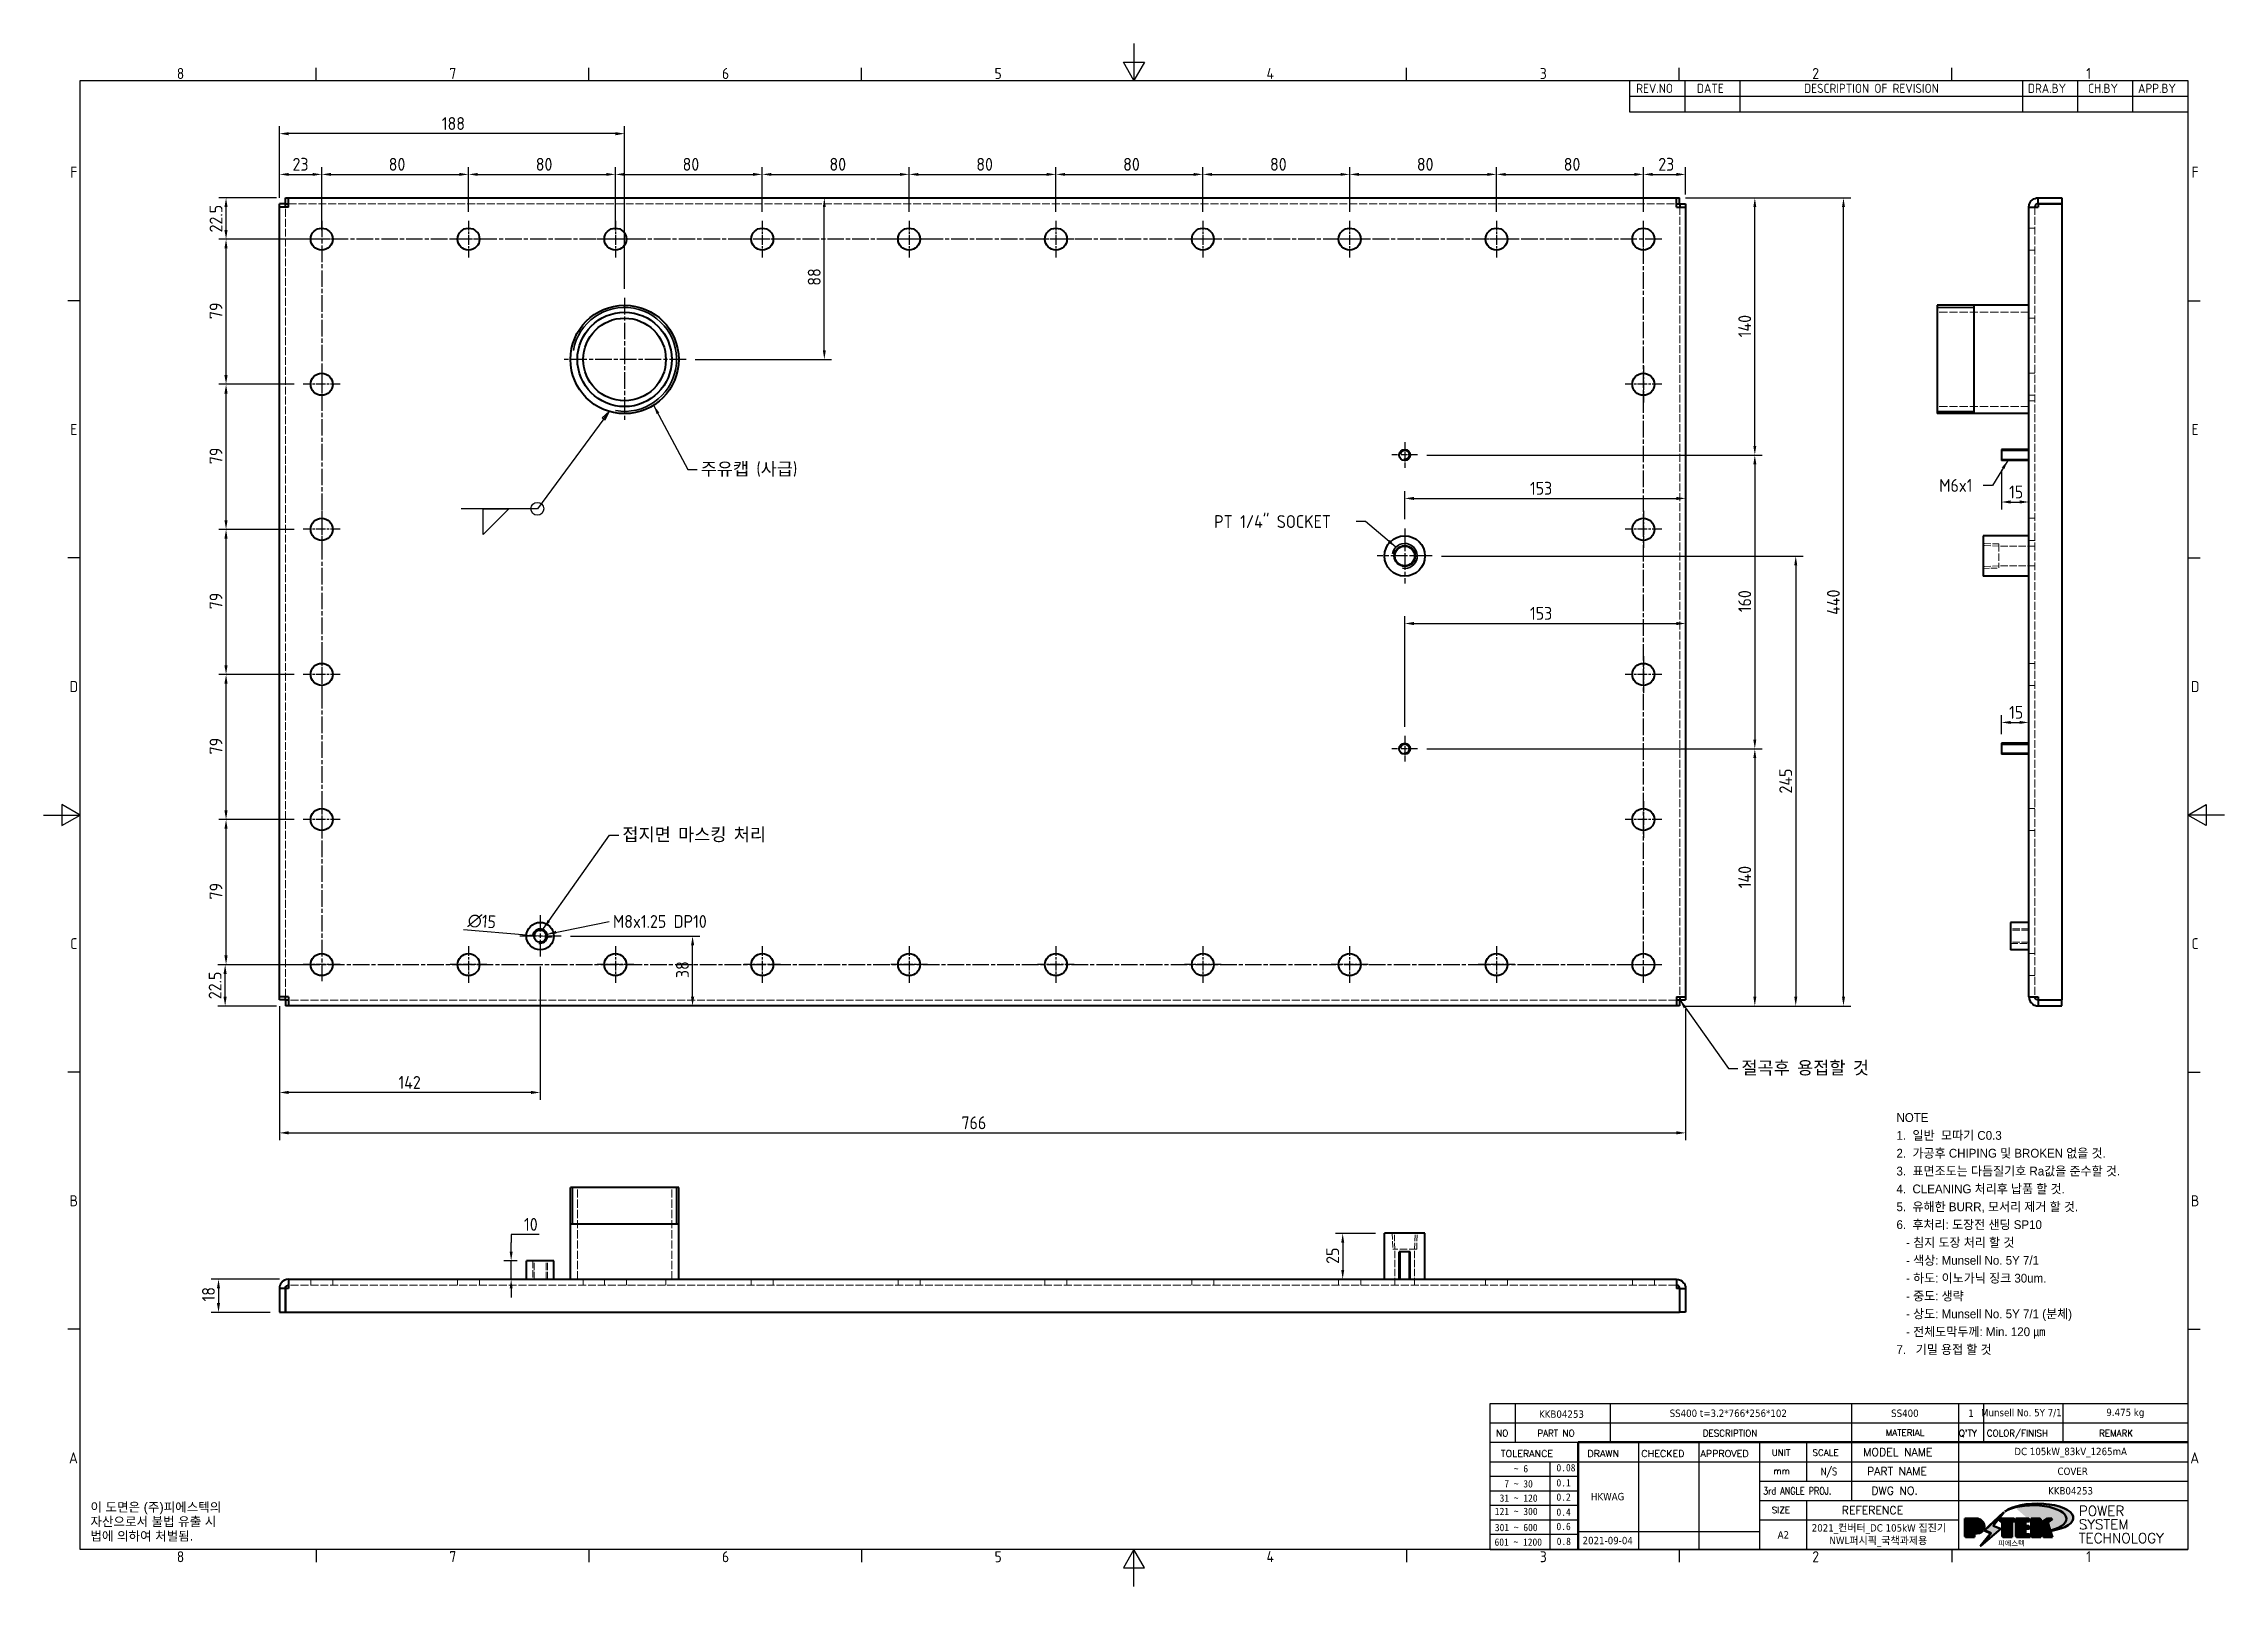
# Model space of a CAD drawing. Header units: millimetres. Extents: x 0 to 1188, y 0 to 840.
import ezdxf
from ezdxf.enums import TextEntityAlignment as Align

# ---------------------------------------------------------------- set-up
doc = ezdxf.new("R2010")
doc.units = ezdxf.units.MM
doc.header["$LTSCALE"] = 2
doc.linetypes.add('CHAIN', pattern=[0.3543, 0.2362, -0.0295, 0.0591, -0.0295])
doc.linetypes.add('DASHED', pattern=[0.2067, 0.1654, -0.0413])
doc.layers.get('0').update_dxf_attribs({"color": 3, "lineweight": 25})
for name, color, linetype, lineweight in [('가려진 것(ISO)', 2, 'DASHED', 18), ('가시적인 것(ISO)', 3, 'Continuous', 40), ('가시적인 좁은 것(ISO)', 3, 'Continuous', 35), ('경계(ISO)', 7, 'Continuous', 25), ('기호(ISO)', 5, 'Continuous', 25), ('제목(ISO)', 5, 'Continuous', 50), ('중심 표식(ISO)', 1, 'Continuous', 25), ('중심선(ISO)', 1, 'Continuous', 25), ('치수(ISO)', 2, 'Continuous', 25), ('해치(ISO)', 7, 'Continuous', 18)]:
    doc.layers.add(name, color=color, linetype=linetype, lineweight=lineweight)
doc.styles.add('HAN_291', font='')
doc.styles.add('HAN_370', font='', dxfattribs={"width": 2})
doc.styles.add('ISO Proportiona M2B', font='isocp.shx')
doc.styles.add('ISO Proportional', font='arial.ttf')
doc.styles.add('RC_284', font='ROMANC.shx')
doc.styles.add('RC_287', font='ROMANC.shx')
doc.styles.add('RC_292', font='ROMANC.shx')
doc.styles.add('ROMANT_294', font='romant.shx')
doc.styles.add('문자 텍스트_M2B', font='isocp.shx')
doc.styles.add('문자 텍스트_PSTEK_POSCO', font='isocp.shx')
doc.styles.add('치수 텍스트_PSTEK_POSCO', font='isocp.shx')
doc.styles.add('텍스트 스타일198', font='tahoma.ttf')
doc.styles.add('텍스트 스타일333', font='ROMANC.shx', dxfattribs={"width": 0.8})
doc.styles.get('HAN_291').set_extended_font_data('GulimChe')
doc.styles.get('HAN_370').set_extended_font_data('GulimChe')
doc.dimstyles.new('치수_PSTEK_POSCO', dxfattribs={"dimscale": 2, "dimtxt": 3.5, "dimasz": 2.5, "dimexe": 2, "dimexo": 2.5, "dimgap": 1, "dimtad": 1, "dimrnd": 1e-08, "dimdsep": 46, "dimtxsty": '치수 텍스트_PSTEK_POSCO', "dimcen": 0.09, "dimdle": 10, "dimclrd": 7, "dimclre": 7, "dimclrt": 2, "dimadec": 1, "dimazin": 2, "dimtfac": 1, "dimtmove": 0, "dimatfit": 3, "dimfxl": 0, "dimtolj": 1, "dimlwd": -1, "dimlwe": -1, "dimarcsym": 0})
doc.dimstyles.new('치수_PSTEK_POSCO$7', dxfattribs={"dimscale": 2, "dimtxt": 3.5, "dimasz": 2.5, "dimexe": 2, "dimexo": 2.5, "dimgap": 1, "dimtad": 1, "dimrnd": 1e-08, "dimdsep": 46, "dimtxsty": '치수 텍스트_PSTEK_POSCO', "dimcen": 0.09, "dimdle": 10, "dimclrd": 7, "dimclre": 7, "dimclrt": 2, "dimadec": 1, "dimazin": 2, "dimtfac": 1, "dimtmove": 0, "dimatfit": 3, "dimfxl": 0, "dimtolj": 1, "dimlwd": -1, "dimlwe": -1, "dimarcsym": 0})

msp = doc.modelspace()

# ---------------------------------------------------------------- texts
at = {"layer": '기호(ISO)', "color": 2, "char_height": 7, "attachment_point": 4, "style": '치수 텍스트_PSTEK_POSCO'}
for s, insert, width in [('{\\fISOCP|b0|i0;\\H7.0000;주유캡 (사급)}', (357.952, 608.0708), 63.35876), ('{M6x1}', (1032.6605, 599.4355), 22.00211), ('{\\fISOCP|b0|i0;\\H7.0000;접지면 마스킹 처리}', (315.276, 409.0144), 92.660303), ('{\\fISOCP|b0|i0;\\H7.0000;절곡후 용접할 것}', (924.8991, 281.9831), 81.855774)]:
    msp.add_mtext(s, dxfattribs=dict(at, insert=insert, width=width))
at = {"layer": '기호(ISO)', "color": 2, "attachment_point": 4}
for s, insert, char_height, width, line_spacing_factor, style in [('{PT 1/4" SOCKET}', (637.6409, 579.7673), 7, 75.444229, 0.6125, '치수 텍스트_PSTEK_POSCO'), ('{M8x1.25 DP10}', (310.1616, 362.0284), 7, 60.503693, 0.6125, '치수 텍스트_PSTEK_POSCO'), ('{\\fArial|b0|i0;\\H5.0000;이 도면은 (주)피에스텍의\\P자산으로서 불법 유출 시 \\P법에 의하여 처벌됨.}', (25.5102, 35.0293), 5, 78.612207, 0.944221, '문자 텍스트_PSTEK_POSCO')]:
    msp.add_mtext(s, dxfattribs=dict(at, insert=insert, char_height=char_height, width=width, line_spacing_factor=line_spacing_factor, style=style))

# ---------------------------------------------------------------- blocks, each defined once
blk = doc.blocks.new('경계 Default Border')
at = {"layer": '경계(ISO)'}
for p, q in [((74.25, 410), (74.25, 413.4)), ((148.5, 410), (148.5, 413.4)), ((222.75, 410), (222.75, 413.4)), ((371.25, 410), (371.25, 413.4)), ((445.5, 410), (445.5, 413.4)), ((519.75, 410), (519.75, 413.4)), ((10, 350), (6.6, 350)), ((584, 350), (587.4, 350)), ((10, 280), (6.6, 280)), ((584, 280), (587.4, 280)), ((10, 140), (6.6, 140)), ((584, 140), (587.4, 140)), ((10, 70), (6.6, 70)), ((584, 70), (587.4, 70)), ((74.25, 10), (74.25, 6.6)), ((148.5, 10), (148.5, 6.6)), ((222.75, 10), (222.75, 6.6)), ((371.25, 10), (371.25, 6.6)), ((445.5, 10), (445.5, 6.6)), ((519.75, 10), (519.75, 6.6))]:
    blk.add_line(p, q, dxfattribs=at)
at = {"layer": '경계(ISO)', "flags": 128}
for points in [[(297, 420), (297, 410), (294.11, 415), (299.89, 415), (297, 410)], [(10, 10), (10, 410), (584, 410), (584, 10), (10, 10)], [(0, 210), (10, 210), (5, 212.89), (5, 207.11), (10, 210)], [(594, 210), (584, 210), (589, 212.89), (589, 207.11), (584, 210)], [(297, 0), (297, 10), (294.11, 5), (299.89, 5), (297, 10)]]:
    blk.add_lwpolyline(points, dxfattribs=at)
at = {"layer": '경계(ISO)', "color": 2, "char_height": 3, "attachment_point": 7, "style": '문자 텍스트_M2B'}
for s, insert in [('8', (36.27, 410.37)), ('7', (110.52, 410.39)), ('6', (184.77, 410.37)), ('5', (259.02, 410.37)), ('4', (333.1, 410.4)), ('3', (407.54, 410.37)), ('2', (481.75, 410.37)), ('1', (556.36, 410.4)), ('F', (7.24, 383.5)), ('F', (585.04, 383.5)), ('E', (7.24, 313.47)), ('E', (585.04, 313.47)), ('D', (7.08, 243.47)), ('D', (584.88, 243.47)), ('C', (7.24, 173.47)), ('C', (585.04, 173.47)), ('B', (7.08, 103.47)), ('B', (584.88, 103.47)), ('A', (6.91, 33.49)), ('A', (584.71, 33.49)), ('8', (36.27, 6.57)), ('7', (110.52, 6.59)), ('6', (184.77, 6.57)), ('5', (259.02, 6.57)), ('4', (333.1, 6.6)), ('3', (407.54, 6.57)), ('2', (481.75, 6.57)), ('1', (556.36, 6.6))]:
    blk.add_mtext(s, dxfattribs=dict(at, insert=insert))
blk = doc.blocks.new('제목 블록 PSTEK')
h = blk.add_hatch(color=1)
edge = h.paths.add_edge_path(flags=0)
edge.add_line((314.22, 19.61), (314.22, 17))
edge.add_line((314.22, 17), (314.35, 17))
edge.add_arc((314.35, 17.65), 0.651, 270, 360)
edge.add_line((315, 17.65), (315, 18.96))
edge.add_arc((314.35, 18.96), 0.651, 0, 90)
edge.add_line((314.35, 19.61), (314.22, 19.61))
edge = h.paths.add_edge_path()
edge.add_arc((314.98, 18.29), 1.97, 270, 450)
edge.add_line((314.98, 20.26), (311.77, 20.26))
edge.add_line((311.77, 20.26), (311.77, 15.34))
edge.add_line((311.77, 15.34), (314.22, 15.34))
edge.add_line((314.22, 15.34), (314.22, 16.32))
edge.add_line((314.22, 16.32), (314.98, 16.32))
h = blk.add_hatch(color=252)
edge = h.paths.add_edge_path()
edge.add_arc((314.98, 18.29), 1.97, 270, 406.82787)
edge.add_arc((315.16, 18.14), 1.97, -90, 53.56098, ccw=False)
edge.add_line((315.16, 16.17), (314.4, 16.17))
edge.add_line((314.4, 16.17), (314.4, 15.19))
edge.add_line((314.4, 15.19), (311.94, 15.19))
edge.add_line((311.94, 15.19), (311.94, 15.34))
edge.add_line((311.94, 15.34), (314.22, 15.34))
edge.add_line((314.22, 15.34), (314.22, 16.32))
edge.add_line((314.22, 16.32), (314.98, 16.32))
h = blk.add_hatch(color=252)
edge = h.paths.add_edge_path()
edge.add_line((314.4, 19.46), (314.53, 19.46))
edge.add_arc((314.53, 18.81), 0.651, 60.41893, 90, ccw=False)
edge.add_arc((314.35, 18.96), 0.651, 39.96992, 90)
edge.add_line((314.35, 19.61), (314.22, 19.61))
edge.add_line((314.22, 19.61), (314.22, 17))
edge.add_line((314.22, 17), (314.35, 17))
edge.add_arc((314.35, 17.65), 0.651, 270, 274.69308)
edge.add_line((314.4, 17), (314.4, 19.46))
for color, points in [(252, [(317.22, 17.06), (322.03, 21.63), (322.28, 21.94), (317.05, 16.98), (318.75, 16.19), (316, 12.72), (316.34, 13), (318.92, 16.27)]), (5, [(321.62, 17.42), (319.53, 18.25), (322.45, 22.02), (317.22, 17.06), (318.92, 16.27), (316.17, 12.8)]), (1, [(324.48, 19.61), (325.24, 19.61), (325.24, 20.26), (321.23, 20.26), (321.23, 19.61), (321.98, 19.61), (321.98, 15.34), (324.48, 15.34)]), (252, [(321.98, 19.61), (321.4, 19.61), (321.4, 19.46), (321.98, 19.46)]), (252, [(324.66, 19.46), (325.42, 19.46), (325.42, 20.11), (325.24, 20.11), (325.24, 19.61), (324.48, 19.61), (324.48, 15.34), (322.16, 15.34), (322.16, 15.19), (324.66, 15.19)]), (1, [(329.23, 20.26), (325.66, 20.26), (325.66, 15.34), (329.36, 15.34), (329.36, 15.99), (328.11, 15.99), (328.11, 17.56), (329.23, 17.56), (329.23, 18.26), (328.11, 18.26), (328.11, 19.61), (329.23, 19.61)]), (252, [(328.29, 19.46), (329.41, 19.46), (329.41, 20.11), (329.23, 20.11), (329.23, 19.61), (328.11, 19.61), (328.11, 18.26), (328.29, 18.26)]), (252, [(328.29, 17.42), (329.41, 17.42), (329.41, 18.11), (329.23, 18.11), (329.23, 17.56), (328.11, 17.56), (328.11, 15.99), (328.29, 15.99)]), (1, [(332.33, 20.26), (329.86, 20.26), (329.86, 15.34), (332.33, 15.34), (332.33, 17.43), (333.07, 15.34), (335.49, 15.34), (334.25, 19.31), (335.44, 20.26), (334.31, 20.26), (332.33, 19)]), (252, [(332.51, 20.11), (332.33, 20.11), (332.33, 19), (332.51, 19.11)]), (252, [(335.62, 20.11), (335.25, 20.11), (334.25, 19.31), (335.49, 15.34), (333.2, 15.34), (333.25, 15.19), (335.66, 15.19), (334.43, 19.16)]), (252, [(329.54, 15.85), (329.36, 15.85), (329.36, 15.34), (325.83, 15.34), (325.83, 15.19), (329.54, 15.19)]), (252, [(332.51, 16.93), (332.33, 17.43), (332.33, 15.34), (330.04, 15.34), (330.04, 15.19), (332.51, 15.19)])]:
    blk.add_hatch(color=color).paths.add_polyline_path(points)
at = {"layer": '해치(ISO)', "true_color": 0x27d1fc}
h = blk.add_hatch(color=140, dxfattribs=at)
edge = h.paths.add_edge_path()
edge.add_ellipse((330.37, 20.16), major_axis=(9.1, 0), ratio=0.40699, start_angle=301.30985, end_angle=507.74369)
edge.add_ellipse((331.53, 20.46), major_axis=(-9.82, 0), ratio=0.39426, start_angle=111.51207, end_angle=334.47025, ccw=False)
edge.add_line((335.14, 16.86), (335.1, 16.99))
at = {"color": 180}
for p, q in [((182.48, 11.79), (182.48, 51.57)), ((182.48, 51.57), (372.48, 51.57)), ((189.27, 51.57), (189.27, 41.01)), ((215.22, 41.01), (215.22, 51.57)), ((280.88, 51.57), (280.88, 41.01)), ((310.09, 51.57), (310.09, 41.01)), ((316.9, 51.57), (316.9, 41.01)), ((338.46, 51.57), (338.46, 41.01)), ((372.48, 51.57), (372.48, 11.79)), ((182.48, 46.29), (372.48, 46.29)), ((182.48, 41.01), (206.45, 41.01)), ((182.48, 35.73), (206.45, 35.73)), ((198.86, 12.03), (198.86, 35.73)), ((206.45, 35.73), (372.48, 35.73)), ((222.94, 11.79), (222.94, 41.01)), ((239.43, 11.79), (239.43, 41.01)), ((255.92, 11.79), (255.92, 41.01)), ((268.69, 41.01), (268.69, 30.45)), ((280.88, 41.01), (280.88, 25.17)), ((310.09, 41.01), (310.09, 11.79)), ((182.48, 31.78), (206.45, 31.78)), ((255.92, 30.45), (372.48, 30.45)), ((182.48, 27.83), (206.45, 27.83)), ((182.48, 23.88), (206.45, 23.88)), ((255.92, 25.17), (372.48, 25.17)), ((268.69, 25.17), (268.69, 11.79)), ((182.48, 19.93), (206.45, 19.93)), ((255.92, 19.89), (310.09, 19.89)), ((182.48, 15.98), (206.45, 15.98)), ((206.45, 16.74), (255.92, 16.74)), ((182.48, 11.79), (372.48, 11.79))]:
    blk.add_line(p, q, dxfattribs=at)
at = {"color": 7, "lineweight": 50}
for p, q in [((206.45, 11.79), (206.45, 41.01)), ((206.45, 41.01), (372.48, 41.01))]:
    blk.add_line(p, q, dxfattribs=at)
at = {"color": 7}
for p, q in [((314.98, 20.26), (311.77, 20.26)), ((311.77, 20.26), (311.77, 15.34)), ((314.98, 20.26), (311.77, 20.26)), ((311.77, 20.26), (311.77, 15.34)), ((314.22, 17), (314.22, 19.61)), ((314.22, 19.61), (314.35, 19.61)), ((314.35, 19.61), (314.22, 19.61)), ((314.22, 19.61), (314.22, 17)), ((314.22, 17), (314.22, 19.61)), ((314.22, 19.61), (314.35, 19.61)), ((314.4, 19.46), (314.53, 19.46)), ((314.4, 17), (314.4, 19.46)), ((315, 18.96), (315, 17.65)), ((315, 18.96), (315, 17.65)), ((322.28, 21.94), (317.05, 16.98)), ((322.45, 22.02), (317.22, 17.06)), ((317.22, 17.06), (322.03, 21.63)), ((319.53, 18.25), (322.45, 22.02)), ((321.62, 17.42), (319.53, 18.25)), ((325.24, 20.26), (321.23, 20.26)), ((321.23, 20.26), (321.23, 19.61)), ((325.24, 20.26), (321.23, 20.26)), ((321.23, 20.26), (321.23, 19.61)), ((321.23, 19.61), (321.98, 19.61)), ((321.23, 19.61), (321.98, 19.61)), ((321.4, 19.61), (321.4, 19.46)), ((321.98, 19.61), (321.4, 19.61)), ((321.4, 19.46), (321.98, 19.46)), ((321.98, 19.61), (321.98, 15.34)), ((321.98, 19.46), (321.98, 19.61)), ((321.98, 19.61), (321.98, 15.34)), ((322.03, 21.63), (322.28, 21.94)), ((324.48, 19.61), (325.24, 19.61)), ((324.48, 15.34), (324.48, 19.61)), ((325.24, 19.61), (324.48, 19.61)), ((324.48, 19.61), (324.48, 15.34)), ((324.48, 19.61), (325.24, 19.61)), ((324.48, 15.34), (324.48, 19.61)), ((324.66, 19.46), (325.42, 19.46)), ((324.66, 15.19), (324.66, 19.46)), ((325.24, 19.61), (325.24, 20.26)), ((325.24, 19.61), (325.24, 20.26)), ((325.42, 20.11), (325.24, 20.11)), ((325.24, 20.11), (325.24, 19.61)), ((325.42, 19.46), (325.42, 20.11)), ((329.23, 20.26), (325.66, 20.26)), ((325.66, 20.26), (325.66, 15.34)), ((325.66, 20.26), (325.66, 15.34)), ((329.23, 20.26), (325.66, 20.26)), ((328.11, 18.26), (328.11, 19.61)), ((328.11, 19.61), (329.23, 19.61)), ((329.23, 19.61), (328.11, 19.61)), ((328.11, 19.61), (328.11, 18.26)), ((328.11, 18.26), (328.11, 19.61)), ((328.11, 19.61), (329.23, 19.61)), ((329.23, 18.26), (328.11, 18.26)), ((328.11, 18.26), (328.29, 18.26)), ((329.23, 18.26), (328.11, 18.26)), ((328.29, 18.26), (328.29, 19.46)), ((328.29, 19.46), (329.41, 19.46)), ((329.23, 19.61), (329.23, 20.26)), ((329.23, 19.61), (329.23, 20.26)), ((329.41, 20.11), (329.23, 20.11)), ((329.23, 20.11), (329.23, 19.61)), ((329.23, 17.56), (329.23, 18.26)), ((329.23, 17.56), (329.23, 18.26)), ((329.41, 18.11), (329.23, 18.11)), ((329.23, 18.11), (329.23, 17.56)), ((329.41, 19.46), (329.41, 20.11)), ((329.41, 17.42), (329.41, 18.11)), ((332.33, 20.26), (329.86, 20.26)), ((329.86, 20.26), (329.86, 15.34)), ((329.86, 20.26), (329.86, 15.34)), ((332.33, 20.26), (329.86, 20.26)), ((334.31, 20.26), (332.33, 19)), ((332.33, 19), (332.33, 20.26)), ((334.31, 20.26), (332.33, 19)), ((332.33, 19), (332.33, 20.26)), ((332.51, 20.11), (332.33, 20.11)), ((332.33, 20.11), (332.33, 19)), ((332.33, 19), (332.51, 19.11)), ((332.51, 19.11), (332.51, 20.11)), ((334.25, 19.31), (335.44, 20.26)), ((334.25, 19.31), (335.44, 20.26)), ((335.25, 20.11), (334.25, 19.31)), ((335.49, 15.34), (334.25, 19.31)), ((334.25, 19.31), (335.49, 15.34)), ((335.49, 15.34), (334.25, 19.31)), ((335.44, 20.26), (334.31, 20.26)), ((335.44, 20.26), (334.31, 20.26)), ((334.43, 19.16), (335.62, 20.11)), ((335.66, 15.19), (334.43, 19.16)), ((335.62, 20.11), (335.25, 20.11)), ((311.77, 15.34), (314.22, 15.34)), ((311.77, 15.34), (314.22, 15.34)), ((314.22, 15.34), (311.94, 15.34)), ((311.94, 15.34), (311.94, 15.19)), ((311.94, 15.19), (314.4, 15.19)), ((314.35, 17), (314.22, 17)), ((314.22, 17), (314.35, 17)), ((314.35, 17), (314.22, 17)), ((314.22, 16.32), (314.98, 16.32)), ((314.22, 15.34), (314.22, 16.32)), ((314.98, 16.32), (314.22, 16.32)), ((314.22, 16.32), (314.22, 15.34)), ((314.22, 16.32), (314.98, 16.32)), ((314.22, 15.34), (314.22, 16.32)), ((314.4, 16.17), (315.16, 16.17)), ((314.4, 15.19), (314.4, 16.17)), ((318.75, 16.19), (316, 12.72)), ((316, 12.72), (316.34, 13)), ((316.17, 12.8), (321.62, 17.42)), ((318.92, 16.27), (316.17, 12.8)), ((316.34, 13), (318.92, 16.27)), ((317.05, 16.98), (318.75, 16.19)), ((318.92, 16.27), (317.22, 17.06)), ((317.22, 17.06), (318.92, 16.27)), ((321.98, 15.34), (324.48, 15.34)), ((321.98, 15.34), (324.48, 15.34)), ((324.48, 15.34), (322.16, 15.34)), ((322.16, 15.34), (322.16, 15.19)), ((322.16, 15.19), (324.66, 15.19)), ((325.66, 15.34), (329.36, 15.34)), ((325.66, 15.34), (329.36, 15.34)), ((329.36, 15.34), (325.83, 15.34)), ((325.83, 15.34), (325.83, 15.19)), ((325.83, 15.19), (329.54, 15.19)), ((328.11, 17.56), (329.23, 17.56)), ((328.11, 15.99), (328.11, 17.56)), ((329.23, 17.56), (328.11, 17.56)), ((328.11, 17.56), (328.11, 15.99)), ((328.11, 17.56), (329.23, 17.56)), ((328.11, 15.99), (328.11, 17.56)), ((329.36, 15.99), (328.11, 15.99)), ((328.11, 15.99), (328.29, 15.99)), ((329.36, 15.99), (328.11, 15.99)), ((328.29, 15.99), (328.29, 17.42)), ((328.29, 17.42), (329.41, 17.42)), ((329.36, 15.34), (329.36, 15.99)), ((329.36, 15.34), (329.36, 15.99)), ((329.54, 15.85), (329.36, 15.85)), ((329.36, 15.85), (329.36, 15.34)), ((329.54, 15.19), (329.54, 15.85)), ((329.86, 15.34), (332.33, 15.34)), ((329.86, 15.34), (332.33, 15.34)), ((332.33, 15.34), (330.04, 15.34)), ((330.04, 15.34), (330.04, 15.19)), ((330.04, 15.19), (332.51, 15.19)), ((332.33, 17.43), (333.07, 15.34)), ((332.33, 15.34), (332.33, 17.43)), ((332.51, 16.93), (332.33, 17.43)), ((332.33, 17.43), (332.33, 15.34)), ((332.33, 17.43), (333.07, 15.34)), ((332.33, 15.34), (332.33, 17.43)), ((332.51, 15.19), (332.51, 16.93)), ((333.07, 15.34), (335.49, 15.34)), ((333.07, 15.34), (335.49, 15.34)), ((335.49, 15.34), (333.2, 15.34)), ((333.2, 15.34), (333.25, 15.19)), ((333.25, 15.19), (335.66, 15.19)), ((345.04, 17.5), (344.99, 17.69))]:
    blk.add_line(p, q, dxfattribs=at)
at = {"color": 1}
for p, q in [((314.98, 20.26), (311.77, 20.26)), ((311.77, 20.26), (311.77, 15.34)), ((314.22, 17), (314.22, 19.61)), ((314.22, 19.61), (314.35, 19.61)), ((315, 18.96), (315, 17.65)), ((325.24, 20.26), (321.23, 20.26)), ((321.23, 20.26), (321.23, 19.61)), ((321.23, 19.61), (321.98, 19.61)), ((321.98, 19.61), (321.98, 15.34)), ((324.48, 19.61), (325.24, 19.61)), ((324.48, 15.34), (324.48, 19.61)), ((325.24, 19.61), (325.24, 20.26)), ((329.23, 20.26), (325.66, 20.26)), ((325.66, 20.26), (325.66, 15.34)), ((328.11, 18.26), (328.11, 19.61)), ((328.11, 19.61), (329.23, 19.61)), ((329.23, 18.26), (328.11, 18.26)), ((329.23, 19.61), (329.23, 20.26)), ((329.23, 17.56), (329.23, 18.26)), ((332.33, 20.26), (329.86, 20.26)), ((329.86, 20.26), (329.86, 15.34)), ((334.31, 20.26), (332.33, 19)), ((332.33, 19), (332.33, 20.26)), ((334.25, 19.31), (335.44, 20.26)), ((335.49, 15.34), (334.25, 19.31)), ((335.44, 20.26), (334.31, 20.26)), ((311.77, 15.34), (314.22, 15.34)), ((314.35, 17), (314.22, 17)), ((314.22, 16.32), (314.98, 16.32)), ((314.22, 15.34), (314.22, 16.32)), ((321.98, 15.34), (324.48, 15.34)), ((325.66, 15.34), (329.36, 15.34)), ((328.11, 17.56), (329.23, 17.56)), ((328.11, 15.99), (328.11, 17.56)), ((329.36, 15.99), (328.11, 15.99)), ((329.36, 15.34), (329.36, 15.99)), ((329.86, 15.34), (332.33, 15.34)), ((332.33, 17.43), (333.07, 15.34)), ((332.33, 15.34), (332.33, 17.43)), ((333.07, 15.34), (335.49, 15.34))]:
    blk.add_line(p, q, dxfattribs=at)
at = {"color": 5}
for p, q in [((322.45, 22.02), (317.22, 17.06)), ((319.53, 18.25), (322.45, 22.02)), ((321.62, 17.42), (319.53, 18.25)), ((316.17, 12.8), (321.62, 17.42)), ((318.92, 16.27), (316.17, 12.8)), ((317.22, 17.06), (318.92, 16.27))]:
    blk.add_line(p, q, dxfattribs=at)
at = {"color": 7}
for centre, radius, start, end in [((314.35, 18.96), 0.651, 0, 90), ((314.35, 18.96), 0.651, 39.96992, 90), ((314.35, 18.96), 0.651, 0, 90), ((314.53, 18.81), 0.651, 60.41893, 90), ((314.98, 18.29), 1.97, 270, 90), ((314.98, 18.29), 1.97, 270, 90), ((314.98, 18.29), 1.97, 270, 46.82787), ((315.16, 18.14), 1.97, 270, 53.56098), ((314.35, 17.65), 0.651, 270, 0), ((314.35, 17.65), 0.651, 270, 0), ((314.35, 17.65), 0.651, 270, 274.69308)]:
    blk.add_arc(centre, radius, start, end, dxfattribs=at)
at = {"color": 1}
for centre, radius, start, end in [((314.35, 18.96), 0.651, 0, 90), ((314.98, 18.29), 1.97, 270, 90), ((314.35, 17.65), 0.651, 270, 0)]:
    blk.add_arc(centre, radius, start, end, dxfattribs=at)
at = {"layer": '제목(ISO)', "lineweight": 18}
blk.add_line((182.48, 35.73), (182.48, 11.79), dxfattribs=at)
at = {"layer": '제목(ISO)'}
for p, q in [((314.98, 20.26), (311.77, 20.26)), ((311.77, 20.26), (311.77, 15.34)), ((314.22, 17), (314.22, 19.61)), ((314.22, 19.61), (314.35, 19.61)), ((314.35, 19.61), (314.22, 19.61)), ((314.22, 19.61), (314.22, 17)), ((314.4, 19.46), (314.53, 19.46)), ((314.4, 17), (314.4, 19.46)), ((315, 18.96), (315, 17.65)), ((322.28, 21.94), (317.05, 16.98)), ((322.45, 22.02), (317.22, 17.06)), ((317.22, 17.06), (322.03, 21.63)), ((319.53, 18.25), (322.45, 22.02)), ((321.62, 17.42), (319.53, 18.25)), ((325.24, 20.26), (321.23, 20.26)), ((321.23, 20.26), (321.23, 19.61)), ((321.23, 19.61), (321.98, 19.61)), ((321.98, 19.61), (321.4, 19.61)), ((321.4, 19.61), (321.4, 19.46)), ((321.4, 19.46), (321.98, 19.46)), ((321.98, 19.61), (321.98, 15.34)), ((321.98, 19.46), (321.98, 19.61)), ((322.03, 21.63), (322.28, 21.94)), ((324.48, 19.61), (325.24, 19.61)), ((324.48, 15.34), (324.48, 19.61)), ((325.24, 19.61), (324.48, 19.61)), ((324.48, 19.61), (324.48, 15.34)), ((324.66, 19.46), (325.42, 19.46)), ((324.66, 15.19), (324.66, 19.46)), ((325.24, 19.61), (325.24, 20.26)), ((325.42, 20.11), (325.24, 20.11)), ((325.24, 20.11), (325.24, 19.61)), ((325.42, 19.46), (325.42, 20.11)), ((329.23, 20.26), (325.66, 20.26)), ((325.66, 20.26), (325.66, 15.34)), ((328.11, 18.26), (328.11, 19.61)), ((328.11, 19.61), (329.23, 19.61)), ((329.23, 19.61), (328.11, 19.61)), ((328.11, 19.61), (328.11, 18.26)), ((329.23, 18.26), (328.11, 18.26)), ((328.11, 18.26), (328.29, 18.26)), ((328.29, 19.46), (329.41, 19.46)), ((328.29, 18.26), (328.29, 19.46)), ((329.23, 19.61), (329.23, 20.26)), ((329.41, 20.11), (329.23, 20.11)), ((329.23, 20.11), (329.23, 19.61)), ((329.23, 17.56), (329.23, 18.26)), ((329.41, 18.11), (329.23, 18.11)), ((329.23, 18.11), (329.23, 17.56)), ((329.41, 19.46), (329.41, 20.11)), ((329.41, 17.42), (329.41, 18.11)), ((332.33, 20.26), (329.86, 20.26)), ((329.86, 20.26), (329.86, 15.34)), ((334.31, 20.26), (332.33, 19)), ((332.33, 19), (332.33, 20.26)), ((332.51, 20.11), (332.33, 20.11)), ((332.33, 20.11), (332.33, 19)), ((332.33, 19), (332.51, 19.11)), ((332.51, 19.11), (332.51, 20.11)), ((334.25, 19.31), (335.44, 20.26)), ((335.25, 20.11), (334.25, 19.31)), ((335.49, 15.34), (334.25, 19.31)), ((334.25, 19.31), (335.49, 15.34)), ((335.44, 20.26), (334.31, 20.26)), ((334.43, 19.16), (335.62, 20.11)), ((335.66, 15.19), (334.43, 19.16)), ((335.62, 20.11), (335.25, 20.11)), ((311.77, 15.34), (314.22, 15.34)), ((314.22, 15.34), (311.94, 15.34)), ((311.94, 15.34), (311.94, 15.19)), ((311.94, 15.19), (314.4, 15.19)), ((314.35, 17), (314.22, 17)), ((314.22, 17), (314.35, 17)), ((314.22, 15.34), (314.22, 16.32)), ((314.22, 16.32), (314.98, 16.32)), ((314.98, 16.32), (314.22, 16.32)), ((314.22, 16.32), (314.22, 15.34)), ((314.4, 15.19), (314.4, 16.17)), ((314.4, 16.17), (315.16, 16.17)), ((318.75, 16.19), (316, 12.72)), ((316, 12.72), (316.34, 13)), ((316.17, 12.8), (321.62, 17.42)), ((318.92, 16.27), (316.17, 12.8)), ((316.34, 13), (318.92, 16.27)), ((317.05, 16.98), (318.75, 16.19)), ((317.22, 17.06), (318.92, 16.27)), ((318.92, 16.27), (317.22, 17.06)), ((321.98, 15.34), (324.48, 15.34)), ((324.48, 15.34), (322.16, 15.34)), ((322.16, 15.34), (322.16, 15.19)), ((322.16, 15.19), (324.66, 15.19)), ((325.66, 15.34), (329.36, 15.34)), ((329.36, 15.34), (325.83, 15.34)), ((325.83, 15.34), (325.83, 15.19)), ((325.83, 15.19), (329.54, 15.19)), ((328.11, 15.99), (328.11, 17.56)), ((328.11, 17.56), (329.23, 17.56)), ((329.23, 17.56), (328.11, 17.56)), ((328.11, 17.56), (328.11, 15.99)), ((329.36, 15.99), (328.11, 15.99)), ((328.11, 15.99), (328.29, 15.99)), ((328.29, 17.42), (329.41, 17.42)), ((328.29, 15.99), (328.29, 17.42)), ((329.36, 15.34), (329.36, 15.99)), ((329.54, 15.85), (329.36, 15.85)), ((329.36, 15.85), (329.36, 15.34)), ((329.54, 15.19), (329.54, 15.85)), ((329.86, 15.34), (332.33, 15.34)), ((332.33, 15.34), (330.04, 15.34)), ((330.04, 15.34), (330.04, 15.19)), ((330.04, 15.19), (332.51, 15.19)), ((332.33, 15.34), (332.33, 17.43)), ((332.33, 17.43), (333.07, 15.34)), ((332.51, 16.93), (332.33, 17.43)), ((332.33, 17.43), (332.33, 15.34)), ((332.51, 15.19), (332.51, 16.93)), ((333.07, 15.34), (335.49, 15.34)), ((335.49, 15.34), (333.2, 15.34)), ((333.2, 15.34), (333.25, 15.19)), ((333.25, 15.19), (335.66, 15.19))]:
    blk.add_line(p, q, dxfattribs=at)
at = {"layer": '제목(ISO)', "color": 4}
blk.add_line((335.14, 16.86), (335.1, 16.99), dxfattribs=at)
at = {"layer": '제목(ISO)'}
for centre, radius, start, end in [((314.35, 18.96), 0.651, 0, 90), ((314.35, 18.96), 0.651, 39.96992, 90), ((314.53, 18.81), 0.651, 60.41893, 90), ((314.98, 18.29), 1.97, 46.82787, 90), ((314.98, 18.29), 1.97, 270, 46.82787), ((314.98, 18.29), 1.97, 270, 46.82787), ((315.16, 18.14), 1.97, 270, 53.56098), ((314.35, 17.65), 0.651, 270, 0), ((314.35, 17.65), 0.651, 270, 274.69308)]:
    blk.add_arc(centre, radius, start, end, dxfattribs=at)
at = {"layer": '제목(ISO)', "color": 4}
for centre, major_axis, ratio, start_param, end_param in [((331.53, 20.46), (9.82, 0), 0.39426, 5.087845, 8.9792), ((330.37, 20.16), (9.1, 0), 0.40699, 5.258849, 8.861799)]:
    blk.add_ellipse(centre, major_axis=major_axis, ratio=ratio, start_param=start_param, end_param=end_param, dxfattribs=at)
at = {"color": 2}
for s, height, style, p in [('NO', 1.742, 'RC_284', (184.14, 42.62)), ('PART NO', 1.742, 'RC_284', (195.34, 42.62)), ('DESCRIPTION', 1.7424, 'RC_284', (240.4, 42.62)), ("Q'TY", 1.742, 'RC_284', (310.14, 42.62)), ('COLOR/FINISH', 1.7424, 'RC_284', (317.77, 42.62)), ('REMARK', 1.742, 'RC_284', (348.35, 42.62)), (' TOLERANCE', 1.9, 'RC_287', (184.09, 37.01)), ('DRAWN', 1.9, 'RC_287', (208.98, 37.01)), ('CHECKED', 1.9, 'RC_287', (223.69, 37.01)), ('APPROVED', 1.9, 'RC_287', (239.78, 37.01)), ('UNIT', 1.742, 'RC_284', (259.17, 37.34)), ('SCALE', 1.742, 'RC_284', (270.29, 37.34)), ('MODEL NAME', 2.178, 'RC_292', (284.1, 37.25)), ('  7 ~ 30', 2, 'HAN_291', (183.77, 28.71)), ('    ~ 6', 2, 'HAN_291', (183.77, 32.82)), ('0.08', 2, 'HAN_291', (200.55, 33.1)), ('0.1', 2, 'HAN_291', (200.55, 28.99)), ('mm', 1.742, 'RC_284', (259.65, 32.35)), ('PART NAME', 2.178, 'RC_292', (285.14, 32.03)), (' 31 ~ 120', 2, 'HAN_291', (183.77, 24.83)), ('0.2', 2, 'HAN_291', (200.55, 25.11)), (' DWG NO.', 2.178, 'RC_292', (284.81, 26.75)), ('301 ~ 600', 2, 'HAN_291', (183.77, 16.83)), ('121 ~ 300', 2, 'HAN_291', (183.77, 21.21)), ('0.4', 2, 'HAN_291', (200.55, 21)), ('0.6', 2, 'HAN_291', (200.55, 17.12)), ('SIZE', 1.742, 'RC_284', (259.17, 21.69)), ('REFERENCE', 2.178, 'RC_292', (278.27, 21.43)), ('601 ~ 1200', 2, 'HAN_291', (183.68, 12.85)), ('0.8', 2, 'HAN_291', (200.61, 13.06))]:
    blk.add_text(s, height=height, dxfattribs=dict(at, style=style)).set_placement(p)
at = {"color": 2, "style": 'RC_284'}
blk.add_text('MATERIAL', height=1.742, dxfattribs=at).set_placement((295.48, 43.65), align=Align.MIDDLE_CENTER)
at = {"color": 7, "style": '텍스트 스타일333', "width": 0.8}
blk.add_text('N/S', height=2, dxfattribs=at).set_placement((274.78, 33.09), align=Align.MIDDLE_CENTER)
at = {"color": 2, "style": '텍스트 스타일333', "width": 0.8}
blk.add_text('3rd ANGLE PROJ.', height=2, dxfattribs=at).set_placement((256.84, 26.76))
at = {"color": 7, "style": 'ROMANT_294'}
for s, p in [('POWER', (342.83, 20.97)), ('SYSTEM', (342.83, 17.33)), ('TECHNOLOGY', (342.83, 13.57))]:
    blk.add_text(s, height=2.7, dxfattribs=at).set_placement(p)
at = {"color": 7, "insert": (320.85, 14.21), "char_height": 1.4, "attachment_point": 1, "line_spacing_factor": 0.332, "style": 'HAN_370'}
blk.add_mtext('\\fHY견고딕|b0|i0;\\H1.4000;피에스텍', dxfattribs=at)
at = {"layer": '제목(ISO)', "color": 7, "style": '텍스트 스타일198'}
for tag, p in [('부품_번호_001', (195.81, 47.68)), ('설명_001', (231.36, 47.92)), ('재질_001', (291.7, 47.93)), ("3._Q'TY_001", (312.71, 47.92)), ('4._COLOR_001', (316.19, 48.1)), ('질량\\P3;_001', (350.32, 48.16)), ('1._MODEL_NAME_001', (325.27, 37.52)), ('제목_001', (337.02, 32.12)), ('설계자_001', (209.94, 25.23)), ('부품_번호_001', (334.47, 26.81)), ('프로젝트_001', (270.08, 16.71)), ('작성_날짜_001', (207.65, 13.27)), ('시트_크기_001', (260.79, 14.82)), ('프로젝트_002', (274.9, 13.28))]:
    blk.add_attdef(tag, p, '', height=2, dxfattribs=at)
for tag, p in [('점검자', (231.18, 26.23)), ('엔지니어링_승인자', (247.67, 26.23)), ('점검_날짜', (231.18, 14.27)), ('엔지니어링_승인_날짜', (247.67, 14.27))]:
    blk.add_attdef(tag, text='', height=2, dxfattribs=at).set_placement(p, align=Align.MIDDLE_CENTER)
blk = doc.blocks.new('리비전 내역')
at = {"layer": '기호(ISO)'}
for p, q in [((432, 410), (584, 410)), ((432, 410), (432, 405.72)), ((447, 410), (447, 405.72)), ((462, 410), (462, 405.72)), ((539, 410), (539, 405.72)), ((554, 410), (554, 405.72)), ((569, 410), (569, 405.72)), ((584, 410), (584, 405.72)), ((432, 405.72), (584, 405.72)), ((432, 405.72), (432, 401.44)), ((447, 405.72), (447, 401.44)), ((462, 405.72), (462, 401.44)), ((539, 405.72), (539, 401.44)), ((554, 405.72), (554, 401.44)), ((569, 405.72), (569, 401.44)), ((584, 405.72), (584, 401.44)), ((432, 401.44), (584, 401.44))]:
    blk.add_line(p, q, dxfattribs=at)
at = {"layer": '기호(ISO)', "color": 2, "char_height": 2.5, "attachment_point": 7, "style": 'ISO Proportiona M2B'}
for s, insert in [('REV.NO', (433.79, 406.58)), ('DATE', (450.31, 406.58)), ('DESCRIPTION OF REVISION', (479.51, 406.58)), ('DRA.BY', (540.48, 406.58)), ('CH.BY', (556.86, 406.58)), ('APP.BY', (570.48, 406.58))]:
    blk.add_mtext(s, dxfattribs=dict(at, insert=insert))
blk = doc.blocks.new('*D23')
at = {"layer": 'Defpoints', "color": 0, "transparency": 16777216}
for p in [(98.9, 338.5), (151.5, 338.5), (131.8, 316)]:
    blk.add_point(p, dxfattribs=at)
at = {"layer": '치수(ISO)', "color": 7, "transparency": 16777216}
for p, q in [((146.5, 338.5), (94.9, 338.5)), ((98.9, 321), (98.9, 333.5)), ((126.8, 316), (94.9, 316))]:
    blk.add_line(p, q, dxfattribs=at)
for points in [[(98, 333.5), (99.7, 333.5), (98.9, 338.5)], [(98, 321), (99.7, 321), (98.9, 316)]]:
    blk.add_solid(points, dxfattribs=at)
at = {"layer": '치수(ISO)', "color": 2, "transparency": 16777216, "insert": (93.4, 319.7), "char_height": 7, "attachment_point": 4, "rotation": 90, "style": '치수 텍스트_PSTEK_POSCO'}
blk.add_mtext('\\A1;22.5', dxfattribs=at)
blk = doc.blocks.new('*D24')
at = {"layer": 'Defpoints', "color": 0, "transparency": 16777216}
for p in [(99.4, 756), (131.8, 756), (151.5, 733.5)]:
    blk.add_point(p, dxfattribs=at)
at = {"layer": '치수(ISO)', "color": 7, "transparency": 16777216}
for p, q in [((126.8, 756), (95.4, 756)), ((99.4, 738.5), (99.4, 751)), ((146.5, 733.5), (95.4, 733.5))]:
    blk.add_line(p, q, dxfattribs=at)
for points in [[(98.5, 751), (100.2, 751), (99.4, 756)], [(98.5, 738.5), (100.2, 738.5), (99.4, 733.5)]]:
    blk.add_solid(points, dxfattribs=at)
at = {"layer": '치수(ISO)', "color": 2, "transparency": 16777216, "insert": (93.9, 737.2), "char_height": 7, "attachment_point": 4, "rotation": 90, "style": '치수 텍스트_PSTEK_POSCO'}
blk.add_mtext('\\A1;22.5', dxfattribs=at)
blk = doc.blocks.new('*D25')
at = {"layer": 'Defpoints', "color": 0, "transparency": 16777216}
for p in [(99.4, 733.5), (151.5, 733.5), (141.5, 654.5)]:
    blk.add_point(p, dxfattribs=at)
at = {"layer": '치수(ISO)', "color": 7, "transparency": 16777216}
for p, q in [((146.5, 733.5), (95.4, 733.5)), ((99.4, 659.5), (99.4, 728.5)), ((136.5, 654.5), (95.4, 654.5))]:
    blk.add_line(p, q, dxfattribs=at)
for points in [[(98.5, 728.5), (100.2, 728.5), (99.4, 733.5)], [(98.5, 659.5), (100.2, 659.5), (99.4, 654.5)]]:
    blk.add_solid(points, dxfattribs=at)
at = {"layer": '치수(ISO)', "color": 2, "transparency": 16777216, "insert": (93.9, 690), "char_height": 7, "attachment_point": 4, "rotation": 90, "style": '치수 텍스트_PSTEK_POSCO'}
blk.add_mtext('\\A1;79', dxfattribs=at)
blk = doc.blocks.new('*D26')
at = {"layer": 'Defpoints', "color": 0, "transparency": 16777216}
for p in [(99.4, 654.5), (141.5, 654.5), (141.5, 575.5)]:
    blk.add_point(p, dxfattribs=at)
at = {"layer": '치수(ISO)', "color": 7, "transparency": 16777216}
for p, q in [((136.5, 654.5), (95.4, 654.5)), ((99.4, 580.5), (99.4, 649.5)), ((136.5, 575.5), (95.4, 575.5))]:
    blk.add_line(p, q, dxfattribs=at)
for points in [[(98.5, 649.5), (100.2, 649.5), (99.4, 654.5)], [(98.5, 580.5), (100.2, 580.5), (99.4, 575.5)]]:
    blk.add_solid(points, dxfattribs=at)
at = {"layer": '치수(ISO)', "color": 2, "transparency": 16777216, "insert": (93.9, 611), "char_height": 7, "attachment_point": 4, "rotation": 90, "style": '치수 텍스트_PSTEK_POSCO'}
blk.add_mtext('\\A1;79', dxfattribs=at)
blk = doc.blocks.new('*D27')
at = {"layer": 'Defpoints', "color": 0, "transparency": 16777216}
for p in [(99.4, 575.5), (141.5, 575.5), (141.5, 496.5)]:
    blk.add_point(p, dxfattribs=at)
at = {"layer": '치수(ISO)', "color": 7, "transparency": 16777216}
for p, q in [((136.5, 575.5), (95.4, 575.5)), ((99.4, 501.5), (99.4, 570.5)), ((136.5, 496.5), (95.4, 496.5))]:
    blk.add_line(p, q, dxfattribs=at)
for points in [[(98.5, 570.5), (100.2, 570.5), (99.4, 575.5)], [(98.5, 501.5), (100.2, 501.5), (99.4, 496.5)]]:
    blk.add_solid(points, dxfattribs=at)
at = {"layer": '치수(ISO)', "color": 2, "transparency": 16777216, "insert": (93.9, 532), "char_height": 7, "attachment_point": 4, "rotation": 90, "style": '치수 텍스트_PSTEK_POSCO'}
blk.add_mtext('\\A1;79', dxfattribs=at)
blk = doc.blocks.new('*D28')
at = {"layer": 'Defpoints', "color": 0, "transparency": 16777216}
for p in [(99.4, 496.5), (141.5, 496.5), (141.5, 417.5)]:
    blk.add_point(p, dxfattribs=at)
at = {"layer": '치수(ISO)', "color": 7, "transparency": 16777216}
for p, q in [((136.5, 496.5), (95.4, 496.5)), ((99.4, 422.5), (99.4, 491.5)), ((136.5, 417.5), (95.4, 417.5))]:
    blk.add_line(p, q, dxfattribs=at)
for points in [[(98.5, 491.5), (100.2, 491.5), (99.4, 496.5)], [(98.5, 422.5), (100.2, 422.5), (99.4, 417.5)]]:
    blk.add_solid(points, dxfattribs=at)
at = {"layer": '치수(ISO)', "color": 2, "transparency": 16777216, "insert": (93.9, 453), "char_height": 7, "attachment_point": 4, "rotation": 90, "style": '치수 텍스트_PSTEK_POSCO'}
blk.add_mtext('\\A1;79', dxfattribs=at)
blk = doc.blocks.new('*D29')
at = {"layer": 'Defpoints', "color": 0, "transparency": 16777216}
for p in [(99.4, 417.5), (141.5, 417.5), (151.5, 338.5)]:
    blk.add_point(p, dxfattribs=at)
at = {"layer": '치수(ISO)', "color": 7, "transparency": 16777216}
for p, q in [((136.5, 417.5), (95.4, 417.5)), ((99.4, 343.5), (99.4, 412.5)), ((146.5, 338.5), (95.4, 338.5))]:
    blk.add_line(p, q, dxfattribs=at)
for points in [[(98.5, 412.5), (100.2, 412.5), (99.4, 417.5)], [(98.5, 343.5), (100.2, 343.5), (99.4, 338.5)]]:
    blk.add_solid(points, dxfattribs=at)
at = {"layer": '치수(ISO)', "color": 2, "transparency": 16777216, "insert": (93.9, 374), "char_height": 7, "attachment_point": 4, "rotation": 90, "style": '치수 텍스트_PSTEK_POSCO'}
blk.add_mtext('\\A1;79', dxfattribs=at)
blk = doc.blocks.new('*D30')
at = {"layer": 'Defpoints', "color": 0, "transparency": 16777216}
for p in [(151.5, 768.8), (128.5, 752.8), (151.5, 733.5)]:
    blk.add_point(p, dxfattribs=at)
at = {"layer": '치수(ISO)', "color": 7, "transparency": 16777216}
for p, q in [((128.5, 757.8), (128.5, 772.8)), ((151.5, 738.5), (151.5, 772.8)), ((133.5, 768.8), (146.5, 768.8))]:
    blk.add_line(p, q, dxfattribs=at)
for points in [[(133.5, 769.6), (133.5, 768), (128.5, 768.8)], [(146.5, 769.6), (146.5, 768), (151.5, 768.8)]]:
    blk.add_solid(points, dxfattribs=at)
at = {"layer": '치수(ISO)', "color": 2, "transparency": 16777216, "insert": (135.6, 774.3), "char_height": 7, "attachment_point": 4, "style": '치수 텍스트_PSTEK_POSCO'}
blk.add_mtext('\\A1;23', dxfattribs=at)
blk = doc.blocks.new('*D31')
at = {"layer": 'Defpoints', "color": 0, "transparency": 16777216}
for p in [(231.5, 768.8), (231.5, 743.5), (151.5, 733.5)]:
    blk.add_point(p, dxfattribs=at)
at = {"layer": '치수(ISO)', "color": 7, "transparency": 16777216}
for p, q in [((151.5, 738.5), (151.5, 772.8)), ((231.5, 748.5), (231.5, 772.8)), ((156.5, 768.8), (226.5, 768.8))]:
    blk.add_line(p, q, dxfattribs=at)
for points in [[(156.5, 769.6), (156.5, 768), (151.5, 768.8)], [(226.5, 769.6), (226.5, 768), (231.5, 768.8)]]:
    blk.add_solid(points, dxfattribs=at)
at = {"layer": '치수(ISO)', "color": 2, "transparency": 16777216, "insert": (188, 774.3), "char_height": 7, "attachment_point": 4, "style": '치수 텍스트_PSTEK_POSCO'}
blk.add_mtext('\\A1;80', dxfattribs=at)
blk = doc.blocks.new('*D32')
at = {"layer": 'Defpoints', "color": 0, "transparency": 16777216}
for p in [(311.5, 768.8), (231.5, 743.5), (311.5, 733.5)]:
    blk.add_point(p, dxfattribs=at)
at = {"layer": '치수(ISO)', "color": 7, "transparency": 16777216}
for p, q in [((231.5, 748.5), (231.5, 772.8)), ((311.5, 738.5), (311.5, 772.8)), ((236.5, 768.8), (306.5, 768.8))]:
    blk.add_line(p, q, dxfattribs=at)
for points in [[(236.5, 769.6), (236.5, 768), (231.5, 768.8)], [(306.5, 769.6), (306.5, 768), (311.5, 768.8)]]:
    blk.add_solid(points, dxfattribs=at)
at = {"layer": '치수(ISO)', "color": 2, "transparency": 16777216, "insert": (268.1, 774.3), "char_height": 7, "attachment_point": 4, "style": '치수 텍스트_PSTEK_POSCO'}
blk.add_mtext('\\A1;80', dxfattribs=at)
blk = doc.blocks.new('*D33')
at = {"layer": 'Defpoints', "color": 0, "transparency": 16777216}
for p in [(391.5, 768.8), (391.5, 743.5), (311.5, 733.5)]:
    blk.add_point(p, dxfattribs=at)
at = {"layer": '치수(ISO)', "color": 7, "transparency": 16777216}
for p, q in [((311.5, 738.5), (311.5, 772.8)), ((391.5, 748.5), (391.5, 772.8)), ((316.5, 768.8), (386.5, 768.8))]:
    blk.add_line(p, q, dxfattribs=at)
for points in [[(316.5, 769.6), (316.5, 768), (311.5, 768.8)], [(386.5, 769.6), (386.5, 768), (391.5, 768.8)]]:
    blk.add_solid(points, dxfattribs=at)
at = {"layer": '치수(ISO)', "color": 2, "transparency": 16777216, "insert": (348.1, 774.3), "char_height": 7, "attachment_point": 4, "style": '치수 텍스트_PSTEK_POSCO'}
blk.add_mtext('\\A1;80', dxfattribs=at)
blk = doc.blocks.new('*D34')
at = {"layer": 'Defpoints', "color": 0, "transparency": 16777216}
for p in [(471.5, 768.8), (391.5, 743.5), (471.5, 743.5)]:
    blk.add_point(p, dxfattribs=at)
at = {"layer": '치수(ISO)', "color": 7, "transparency": 16777216}
for p, q in [((391.5, 748.5), (391.5, 772.8)), ((471.5, 748.5), (471.5, 772.8)), ((396.5, 768.8), (466.5, 768.8))]:
    blk.add_line(p, q, dxfattribs=at)
for points in [[(396.5, 769.6), (396.5, 768), (391.5, 768.8)], [(466.5, 769.6), (466.5, 768), (471.5, 768.8)]]:
    blk.add_solid(points, dxfattribs=at)
at = {"layer": '치수(ISO)', "color": 2, "transparency": 16777216, "insert": (428.1, 774.3), "char_height": 7, "attachment_point": 4, "style": '치수 텍스트_PSTEK_POSCO'}
blk.add_mtext('\\A1;80', dxfattribs=at)
blk = doc.blocks.new('*D35')
at = {"layer": 'Defpoints', "color": 0, "transparency": 16777216}
for p in [(551.5, 768.8), (471.5, 743.5), (551.5, 743.5)]:
    blk.add_point(p, dxfattribs=at)
at = {"layer": '치수(ISO)', "color": 7, "transparency": 16777216}
for p, q in [((471.5, 748.5), (471.5, 772.8)), ((551.5, 748.5), (551.5, 772.8)), ((476.5, 768.8), (546.5, 768.8))]:
    blk.add_line(p, q, dxfattribs=at)
for points in [[(476.5, 769.6), (476.5, 768), (471.5, 768.8)], [(546.5, 769.6), (546.5, 768), (551.5, 768.8)]]:
    blk.add_solid(points, dxfattribs=at)
at = {"layer": '치수(ISO)', "color": 2, "transparency": 16777216, "insert": (508.1, 774.3), "char_height": 7, "attachment_point": 4, "style": '치수 텍스트_PSTEK_POSCO'}
blk.add_mtext('\\A1;80', dxfattribs=at)
blk = doc.blocks.new('*D36')
at = {"layer": 'Defpoints', "color": 0, "transparency": 16777216}
for p in [(631.5, 768.8), (551.5, 743.5), (631.5, 743.5)]:
    blk.add_point(p, dxfattribs=at)
at = {"layer": '치수(ISO)', "color": 7, "transparency": 16777216}
for p, q in [((551.5, 748.5), (551.5, 772.8)), ((631.5, 748.5), (631.5, 772.8)), ((556.5, 768.8), (626.5, 768.8))]:
    blk.add_line(p, q, dxfattribs=at)
for points in [[(556.5, 769.6), (556.5, 768), (551.5, 768.8)], [(626.5, 769.6), (626.5, 768), (631.5, 768.8)]]:
    blk.add_solid(points, dxfattribs=at)
at = {"layer": '치수(ISO)', "color": 2, "transparency": 16777216, "insert": (588.1, 774.3), "char_height": 7, "attachment_point": 4, "style": '치수 텍스트_PSTEK_POSCO'}
blk.add_mtext('\\A1;80', dxfattribs=at)
blk = doc.blocks.new('*D37')
at = {"layer": 'Defpoints', "color": 0, "transparency": 16777216}
for p in [(711.5, 768.8), (631.5, 743.5), (711.5, 743.5)]:
    blk.add_point(p, dxfattribs=at)
at = {"layer": '치수(ISO)', "color": 7, "transparency": 16777216}
for p, q in [((631.5, 748.5), (631.5, 772.8)), ((711.5, 748.5), (711.5, 772.8)), ((636.5, 768.8), (706.5, 768.8))]:
    blk.add_line(p, q, dxfattribs=at)
for points in [[(636.5, 769.6), (636.5, 768), (631.5, 768.8)], [(706.5, 769.6), (706.5, 768), (711.5, 768.8)]]:
    blk.add_solid(points, dxfattribs=at)
at = {"layer": '치수(ISO)', "color": 2, "transparency": 16777216, "insert": (668.1, 774.3), "char_height": 7, "attachment_point": 4, "style": '치수 텍스트_PSTEK_POSCO'}
blk.add_mtext('\\A1;80', dxfattribs=at)
blk = doc.blocks.new('*D38')
at = {"layer": 'Defpoints', "color": 0, "transparency": 16777216}
for p in [(791.5, 768.8), (711.5, 743.5), (791.5, 743.5)]:
    blk.add_point(p, dxfattribs=at)
at = {"layer": '치수(ISO)', "color": 7, "transparency": 16777216}
for p, q in [((711.5, 748.5), (711.5, 772.8)), ((791.5, 748.5), (791.5, 772.8)), ((716.5, 768.8), (786.5, 768.8))]:
    blk.add_line(p, q, dxfattribs=at)
for points in [[(716.5, 769.6), (716.5, 768), (711.5, 768.8)], [(786.5, 769.6), (786.5, 768), (791.5, 768.8)]]:
    blk.add_solid(points, dxfattribs=at)
at = {"layer": '치수(ISO)', "color": 2, "transparency": 16777216, "insert": (748.1, 774.3), "char_height": 7, "attachment_point": 4, "style": '치수 텍스트_PSTEK_POSCO'}
blk.add_mtext('\\A1;80', dxfattribs=at)
blk = doc.blocks.new('*D39')
at = {"layer": 'Defpoints', "color": 0, "transparency": 16777216}
for p in [(871.5, 768.8), (791.5, 743.5), (871.5, 743.5)]:
    blk.add_point(p, dxfattribs=at)
at = {"layer": '치수(ISO)', "color": 7, "transparency": 16777216}
for p, q in [((791.5, 748.5), (791.5, 772.8)), ((871.5, 748.5), (871.5, 772.8)), ((796.5, 768.8), (866.5, 768.8))]:
    blk.add_line(p, q, dxfattribs=at)
for points in [[(796.5, 769.6), (796.5, 768), (791.5, 768.8)], [(866.5, 769.6), (866.5, 768), (871.5, 768.8)]]:
    blk.add_solid(points, dxfattribs=at)
at = {"layer": '치수(ISO)', "color": 2, "transparency": 16777216, "insert": (828.1, 774.3), "char_height": 7, "attachment_point": 4, "style": '치수 텍스트_PSTEK_POSCO'}
blk.add_mtext('\\A1;80', dxfattribs=at)
blk = doc.blocks.new('*D40')
at = {"layer": 'Defpoints', "color": 0, "transparency": 16777216}
for p in [(894.5, 768.8), (894.5, 752.8), (871.5, 743.5)]:
    blk.add_point(p, dxfattribs=at)
at = {"layer": '치수(ISO)', "color": 7, "transparency": 16777216}
for p, q in [((871.5, 748.5), (871.5, 772.8)), ((894.5, 757.8), (894.5, 772.8)), ((876.5, 768.8), (889.5, 768.8))]:
    blk.add_line(p, q, dxfattribs=at)
for points in [[(876.5, 769.6), (876.5, 768), (871.5, 768.8)], [(889.5, 769.6), (889.5, 768), (894.5, 768.8)]]:
    blk.add_solid(points, dxfattribs=at)
at = {"layer": '치수(ISO)', "color": 2, "transparency": 16777216, "insert": (879.6, 774.3), "char_height": 7, "attachment_point": 4, "style": '치수 텍스트_PSTEK_POSCO'}
blk.add_mtext('\\A1;23', dxfattribs=at)
blk = doc.blocks.new('*D41')
at = {"layer": 'Defpoints', "color": 0, "transparency": 16777216}
for p in [(425.3, 756), (429.2, 756), (350, 668)]:
    blk.add_point(p, dxfattribs=at)
at = {"layer": '치수(ISO)', "color": 7, "transparency": 16777216}
for p, q in [((425.3, 673), (425.3, 751)), ((355, 668), (429.3, 668))]:
    blk.add_line(p, q, dxfattribs=at)
for points in [[(424.5, 751), (426.1, 751), (425.3, 756)], [(424.5, 673), (426.1, 673), (425.3, 668)]]:
    blk.add_solid(points, dxfattribs=at)
at = {"layer": '치수(ISO)', "color": 2, "transparency": 16777216, "insert": (419.8, 708.2), "char_height": 7, "attachment_point": 4, "rotation": 90, "style": '치수 텍스트_PSTEK_POSCO'}
blk.add_mtext('\\A1;88', dxfattribs=at)
blk = doc.blocks.new('*D42')
at = {"layer": 'Defpoints', "color": 0, "transparency": 16777216}
for p in [(128.5, 791), (128.5, 751), (316.5, 701.5)]:
    blk.add_point(p, dxfattribs=at)
at = {"layer": '치수(ISO)', "color": 7, "transparency": 16777216}
for p, q in [((128.5, 756), (128.5, 795)), ((311.5, 791), (133.5, 791)), ((316.5, 706.5), (316.5, 795))]:
    blk.add_line(p, q, dxfattribs=at)
for points in [[(133.5, 791.8), (133.5, 790.1), (128.5, 791)], [(311.5, 791.8), (311.5, 790.1), (316.5, 791)]]:
    blk.add_solid(points, dxfattribs=at)
at = {"layer": '치수(ISO)', "color": 2, "transparency": 16777216, "insert": (216.9, 796.5), "char_height": 7, "attachment_point": 4, "style": '치수 텍스트_PSTEK_POSCO'}
blk.add_mtext('\\A1;188', dxfattribs=at)
blk = doc.blocks.new('*D43')
at = {"layer": 'Defpoints', "color": 0, "transparency": 16777216}
for p in [(748.5, 616), (748.5, 456), (932.2, 456)]:
    blk.add_point(p, dxfattribs=at)
at = {"layer": '치수(ISO)', "color": 7, "transparency": 16777216}
for p, q in [((753.5, 616), (936.2, 616)), ((932.2, 611), (932.2, 461)), ((753.5, 456), (936.2, 456))]:
    blk.add_line(p, q, dxfattribs=at)
for points in [[(931.4, 611), (933, 611), (932.2, 616)], [(931.4, 461), (933, 461), (932.2, 456)]]:
    blk.add_solid(points, dxfattribs=at)
at = {"layer": '치수(ISO)', "color": 2, "transparency": 16777216, "insert": (926.7, 530.4), "char_height": 7, "attachment_point": 4, "rotation": 90, "style": '치수 텍스트_PSTEK_POSCO'}
blk.add_mtext('\\A1;160', dxfattribs=at)
blk = doc.blocks.new('*D44')
at = {"layer": 'Defpoints', "color": 0, "transparency": 16777216}
for p in [(748.5, 456), (891.2, 316), (932.2, 316)]:
    blk.add_point(p, dxfattribs=at)
at = {"layer": '치수(ISO)', "color": 7, "transparency": 16777216}
for p, q in [((753.5, 456), (936.2, 456)), ((932.2, 451), (932.2, 321)), ((896.2, 316), (936.2, 316))]:
    blk.add_line(p, q, dxfattribs=at)
for points in [[(931.4, 451), (933, 451), (932.2, 456)], [(931.4, 321), (933, 321), (932.2, 316)]]:
    blk.add_solid(points, dxfattribs=at)
at = {"layer": '치수(ISO)', "color": 2, "transparency": 16777216, "insert": (926.7, 380.1), "char_height": 7, "attachment_point": 4, "rotation": 90, "style": '치수 텍스트_PSTEK_POSCO'}
blk.add_mtext('\\A1;140', dxfattribs=at)
blk = doc.blocks.new('*D45')
at = {"layer": 'Defpoints', "color": 0, "transparency": 16777216}
for p in [(756.5, 561), (889.5, 316), (954.5, 316)]:
    blk.add_point(p, dxfattribs=at)
at = {"layer": '치수(ISO)', "color": 7, "transparency": 16777216}
for p, q in [((761.5, 561), (958.5, 561)), ((954.5, 556), (954.5, 321)), ((894.5, 316), (958.5, 316))]:
    blk.add_line(p, q, dxfattribs=at)
for points in [[(953.7, 556), (955.3, 556), (954.5, 561)], [(953.7, 321), (955.3, 321), (954.5, 316)]]:
    blk.add_solid(points, dxfattribs=at)
at = {"layer": '치수(ISO)', "color": 2, "transparency": 16777216, "insert": (949, 431.7), "char_height": 7, "attachment_point": 4, "rotation": 90, "style": '치수 텍스트_PSTEK_POSCO'}
blk.add_mtext('\\A1;245', dxfattribs=at)
blk = doc.blocks.new('*D46')
at = {"layer": 'Defpoints', "color": 0, "transparency": 16777216}
for p in [(894.5, 592.4), (894.5, 592.4), (741.5, 576)]:
    blk.add_point(p, dxfattribs=at)
at = {"layer": '치수(ISO)', "color": 7, "transparency": 16777216}
for p, q in [((741.5, 581), (741.5, 596.4)), ((746.5, 592.4), (889.5, 592.4))]:
    blk.add_line(p, q, dxfattribs=at)
for points in [[(746.5, 593.2), (746.5, 591.5), (741.5, 592.4)], [(889.5, 593.2), (889.5, 591.5), (894.5, 592.4)]]:
    blk.add_solid(points, dxfattribs=at)
at = {"layer": '치수(ISO)', "color": 2, "transparency": 16777216, "insert": (809.7, 597.9), "char_height": 7, "attachment_point": 4, "style": '치수 텍스트_PSTEK_POSCO'}
blk.add_mtext('\\A1;153', dxfattribs=at)
blk = doc.blocks.new('*D47')
at = {"layer": 'Defpoints', "color": 0, "transparency": 16777216}
for p in [(889.5, 756), (932.2, 756), (748.5, 616)]:
    blk.add_point(p, dxfattribs=at)
at = {"layer": '치수(ISO)', "color": 7, "transparency": 16777216}
for p, q in [((894.5, 756), (936.2, 756)), ((932.2, 621), (932.2, 751)), ((753.5, 616), (936.2, 616))]:
    blk.add_line(p, q, dxfattribs=at)
for points in [[(931.4, 751), (933, 751), (932.2, 756)], [(931.4, 621), (933, 621), (932.2, 616)]]:
    blk.add_solid(points, dxfattribs=at)
at = {"layer": '치수(ISO)', "color": 2, "transparency": 16777216, "insert": (926.7, 680.1), "char_height": 7, "attachment_point": 4, "rotation": 90, "style": '치수 텍스트_PSTEK_POSCO'}
blk.add_mtext('\\A1;140', dxfattribs=at)
blk = doc.blocks.new('*D48')
at = {"layer": 'Defpoints', "color": 0, "transparency": 16777216}
for p in [(894.5, 524.3), (741.5, 463), (894.5, 321)]:
    blk.add_point(p, dxfattribs=at)
at = {"layer": '치수(ISO)', "color": 7, "transparency": 16777216}
for p, q in [((741.5, 468), (741.5, 528.3)), ((746.5, 524.3), (889.5, 524.3))]:
    blk.add_line(p, q, dxfattribs=at)
for points in [[(746.5, 525.1), (746.5, 523.4), (741.5, 524.3)], [(889.5, 525.1), (889.5, 523.4), (894.5, 524.3)]]:
    blk.add_solid(points, dxfattribs=at)
at = {"layer": '치수(ISO)', "color": 2, "transparency": 16777216, "insert": (809.7, 529.8), "char_height": 7, "attachment_point": 4, "style": '치수 텍스트_PSTEK_POSCO'}
blk.add_mtext('\\A1;153', dxfattribs=at)
blk = doc.blocks.new('*D49')
at = {"layer": 'Defpoints', "color": 0, "transparency": 16777216}
for p in [(270.5, 342.5), (128.5, 321), (128.5, 268.9)]:
    blk.add_point(p, dxfattribs=at)
at = {"layer": '치수(ISO)', "color": 7, "transparency": 16777216}
for p, q in [((270.5, 337.5), (270.5, 264.9)), ((128.5, 316), (128.5, 264.9)), ((265.5, 268.9), (133.5, 268.9))]:
    blk.add_line(p, q, dxfattribs=at)
for points in [[(133.5, 269.8), (133.5, 268.1), (128.5, 268.9)], [(265.5, 269.8), (265.5, 268.1), (270.5, 268.9)]]:
    blk.add_solid(points, dxfattribs=at)
at = {"layer": '치수(ISO)', "color": 2, "transparency": 16777216, "insert": (193.3, 274.4), "char_height": 7, "attachment_point": 4, "style": '치수 텍스트_PSTEK_POSCO'}
blk.add_mtext('\\A1;142', dxfattribs=at)
blk = doc.blocks.new('*D50')
at = {"layer": 'Defpoints', "color": 0, "transparency": 16777216}
for p in [(282, 354), (353.5, 354), (353.5, 316)]:
    blk.add_point(p, dxfattribs=at)
at = {"layer": '치수(ISO)', "color": 7, "transparency": 16777216}
for p, q in [((287, 354), (357.5, 354)), ((353.5, 321), (353.5, 349))]:
    blk.add_line(p, q, dxfattribs=at)
for points in [[(352.7, 349), (354.4, 349), (353.5, 354)], [(352.7, 321), (354.4, 321), (353.5, 316)]]:
    blk.add_solid(points, dxfattribs=at)
at = {"layer": '치수(ISO)', "color": 2, "transparency": 16777216, "insert": (348, 331.2), "char_height": 7, "attachment_point": 4, "rotation": 90, "style": '치수 텍스트_PSTEK_POSCO'}
blk.add_mtext('\\A1;38', dxfattribs=at)
blk = doc.blocks.new('*D51')
at = {"layer": 'Defpoints', "color": 0, "transparency": 16777216}
for p in [(891.2, 756), (980.5, 756), (891.2, 316)]:
    blk.add_point(p, dxfattribs=at)
at = {"layer": '치수(ISO)', "color": 7, "transparency": 16777216}
for p, q in [((896.2, 756), (984.5, 756)), ((980.5, 321), (980.5, 751)), ((896.2, 316), (984.5, 316))]:
    blk.add_line(p, q, dxfattribs=at)
for points in [[(979.7, 751), (981.3, 751), (980.5, 756)], [(979.7, 321), (981.3, 321), (980.5, 316)]]:
    blk.add_solid(points, dxfattribs=at)
at = {"layer": '치수(ISO)', "color": 2, "transparency": 16777216, "insert": (975, 529), "char_height": 7, "attachment_point": 4, "rotation": 90, "style": '치수 텍스트_PSTEK_POSCO'}
blk.add_mtext('\\A1;440', dxfattribs=at)
blk = doc.blocks.new('*D52')
at = {"layer": 'Defpoints', "color": 0, "transparency": 16777216}
for p in [(128.5, 319.3), (894.5, 319.3), (894.5, 246.9)]:
    blk.add_point(p, dxfattribs=at)
at = {"layer": '치수(ISO)', "color": 7, "transparency": 16777216}
for p, q in [((128.5, 314.3), (128.5, 242.9)), ((894.5, 314.3), (894.5, 242.9)), ((133.5, 246.9), (889.5, 246.9))]:
    blk.add_line(p, q, dxfattribs=at)
for points in [[(133.5, 247.8), (133.5, 246.1), (128.5, 246.9)], [(889.5, 247.8), (889.5, 246.1), (894.5, 246.9)]]:
    blk.add_solid(points, dxfattribs=at)
at = {"layer": '치수(ISO)', "color": 2, "transparency": 16777216, "insert": (500, 252.4), "char_height": 7, "attachment_point": 4, "style": '치수 텍스트_PSTEK_POSCO'}
blk.add_mtext('\\A1;766', dxfattribs=at)
blk = doc.blocks.new('*D53')
at = {"layer": 'Defpoints', "color": 0, "transparency": 16777216}
for p in [(263, 354.6), (278, 353.4)]:
    blk.add_point(p, dxfattribs=at)
at = {"layer": '치수(ISO)', "color": 7, "transparency": 16777216}
for p, q in [((263, 354.6), (228.7, 357.4)), ((273, 353.8), (268, 354.2))]:
    blk.add_line(p, q, dxfattribs=at)
for points in [[(268.1, 355.1), (267.9, 353.4), (263, 354.6)], [(273, 354.7), (272.9, 353), (278, 353.4)]]:
    blk.add_solid(points, dxfattribs=at)
at = {"layer": '치수(ISO)', "color": 2, "transparency": 16777216, "insert": (231.1, 362.7), "char_height": 7, "attachment_point": 4, "rotation": 355.3703, "style": '치수 텍스트_PSTEK_POSCO'}
blk.add_mtext('\\A1;∅15', dxfattribs=at)
blk = doc.blocks.new('*D54')
at = {"layer": 'Defpoints', "color": 0, "transparency": 16777216}
for p in [(133.5, 167.2), (95.3, 149.2), (128.5, 149.2)]:
    blk.add_point(p, dxfattribs=at)
at = {"layer": '치수(ISO)', "color": 7, "transparency": 16777216}
for p, q in [((128.5, 167.2), (91.3, 167.2)), ((95.3, 162.2), (95.3, 154.2)), ((123.5, 149.2), (91.3, 149.2))]:
    blk.add_line(p, q, dxfattribs=at)
for points in [[(94.4, 162.2), (96.1, 162.2), (95.3, 167.2)], [(94.4, 154.2), (96.1, 154.2), (95.3, 149.2)]]:
    blk.add_solid(points, dxfattribs=at)
at = {"layer": '치수(ISO)', "color": 2, "transparency": 16777216, "insert": (89.8, 155.1), "char_height": 7, "attachment_point": 4, "rotation": 90, "style": '치수 텍스트_PSTEK_POSCO'}
blk.add_mtext('\\A1;18', dxfattribs=at)
blk = doc.blocks.new('*D55')
at = {"layer": 'Defpoints', "color": 0, "transparency": 16777216}
for p in [(254.7, 177.2), (263, 177.2), (263, 167.2)]:
    blk.add_point(p, dxfattribs=at)
at = {"layer": '치수(ISO)', "color": 7, "transparency": 16777216}
for p, q in [((270, 191.6), (254.7, 191.6)), ((254.7, 191.6), (254.7, 187.2)), ((254.7, 182.2), (254.7, 187.2)), ((258, 177.2), (250.7, 177.2)), ((258, 167.2), (250.7, 167.2)), ((254.7, 167.2), (254.7, 177.2)), ((254.7, 162.2), (254.7, 157.2))]:
    blk.add_line(p, q, dxfattribs=at)
for points in [[(253.9, 182.2), (255.5, 182.2), (254.7, 177.2)], [(253.9, 162.2), (255.5, 162.2), (254.7, 167.2)]]:
    blk.add_solid(points, dxfattribs=at)
at = {"layer": '치수(ISO)', "color": 2, "transparency": 16777216, "insert": (261.7, 197.1), "char_height": 7, "attachment_point": 4, "style": '치수 텍스트_PSTEK_POSCO'}
blk.add_mtext('\\A1;10', dxfattribs=at)
blk = doc.blocks.new('*D56')
at = {"layer": 'Defpoints', "color": 0, "transparency": 16777216}
for p in [(730.5, 192.2), (707.7, 167.2), (710.3, 167.2)]:
    blk.add_point(p, dxfattribs=at)
at = {"layer": '치수(ISO)', "color": 7, "transparency": 16777216}
for p, q in [((725.5, 192.2), (703.7, 192.2)), ((707.7, 187.2), (707.7, 172.2))]:
    blk.add_line(p, q, dxfattribs=at)
for points in [[(706.9, 187.2), (708.5, 187.2), (707.7, 192.2)], [(706.9, 172.2), (708.5, 172.2), (707.7, 167.2)]]:
    blk.add_solid(points, dxfattribs=at)
at = {"layer": '치수(ISO)', "color": 2, "transparency": 16777216, "insert": (702.2, 175.6), "char_height": 7, "attachment_point": 4, "rotation": 90, "style": '치수 텍스트_PSTEK_POSCO'}
blk.add_mtext('\\A1;25', dxfattribs=at)
blk = doc.blocks.new('*D57')
at = {"layer": 'Defpoints', "color": 0, "transparency": 16777216}
for p in [(1066.5, 613), (1081.5, 590.4), (1081.5, 590.4)]:
    blk.add_point(p, dxfattribs=at)
at = {"layer": '치수(ISO)', "color": 7, "transparency": 16777216}
for p, q in [((1066.5, 608), (1066.5, 586.4)), ((1071.5, 590.4), (1076.5, 590.4))]:
    blk.add_line(p, q, dxfattribs=at)
for points in [[(1071.5, 591.3), (1071.5, 589.6), (1066.5, 590.4)], [(1076.5, 591.3), (1076.5, 589.6), (1081.5, 590.4)]]:
    blk.add_solid(points, dxfattribs=at)
at = {"layer": '치수(ISO)', "color": 2, "transparency": 16777216, "insert": (1070.7, 595.9), "char_height": 7, "attachment_point": 4, "style": '치수 텍스트_PSTEK_POSCO'}
blk.add_mtext('\\A1;15', dxfattribs=at)
blk = doc.blocks.new('*D58')
at = {"layer": 'Defpoints', "color": 0, "transparency": 16777216}
for p in [(1081.5, 470.4), (1081.5, 470.4), (1066.5, 459)]:
    blk.add_point(p, dxfattribs=at)
at = {"layer": '치수(ISO)', "color": 7, "transparency": 16777216}
for p, q in [((1066.5, 464), (1066.5, 474.4)), ((1071.5, 470.4), (1076.5, 470.4))]:
    blk.add_line(p, q, dxfattribs=at)
for points in [[(1071.5, 471.2), (1071.5, 469.6), (1066.5, 470.4)], [(1076.5, 471.2), (1076.5, 469.6), (1081.5, 470.4)]]:
    blk.add_solid(points, dxfattribs=at)
at = {"layer": '치수(ISO)', "color": 2, "transparency": 16777216, "insert": (1070.7, 475.9), "char_height": 7, "attachment_point": 4, "style": '치수 텍스트_PSTEK_POSCO'}
blk.add_mtext('\\A1;15', dxfattribs=at)
blk = doc.blocks.new('주석-판금')
at = {"layer": '기호(ISO)', "color": 2, "insert": (-40.78, 41.11), "char_height": 3, "width": 116.6778, "attachment_point": 1, "line_spacing_factor": 1.214607, "style": 'ISO Proportional'}
blk.add_mtext('\\f굴림|b0|i0;\\H3.0000;NOTE\\P1.  일반  모따기 C0.3\\P2.  가공후 CHIPING 및 BROKEN 없을 것.\\P3.  표면조도는 다듬질기호 Ra값을 준수할 것.\\P4.  CLEANING 처리후 납품 할 것.\\P5.  유해한 BURR, 모서리 제거 할 것.\\P6.  후처리: 도장전 샌딩 SP10\\P   - 침지 도장 처리 할 것\\P   - 색상:\\f굴림|b0|i0;\\H3.0000; Munsell No. 5Y 7/1\\P\\f굴림|b0|i0;\\H3.0000;   - 하도: 이노가닉 징크 30um.\\P   - 중도: 생략\\P   - 상도: Munsell No. 5Y 7/1 (분체)\\P   - 전체도막두께: Min. 120 ㎛ \\P7.   기밀 용접 할 것', dxfattribs=at)
blk = doc.blocks.new('용접 기호 식별자1')
at = {"layer": '기호(ISO)', "color": 7}
for p, q in [((152.58, 317.86), (134.48, 293.36)), ((154.07, 319.88), (152.18, 318.16)), ((152.18, 318.16), (152.98, 317.57)), ((152.58, 317.86), (154.07, 319.88)), ((152.98, 317.57), (154.07, 319.88)), ((134.48, 293.36), (113.73, 293.36))]:
    blk.add_line(p, q, dxfattribs=at)
at = {"layer": '기호(ISO)'}
for p, q in [((119.73, 293.36), (126.73, 293.36)), ((126.73, 293.36), (119.73, 286.36)), ((119.73, 286.36), (119.73, 293.36))]:
    blk.add_line(p, q, dxfattribs=at)
at = {"layer": '기호(ISO)', "color": 7, "flags": 128}
blk.add_lwpolyline([(152.98, 317.57), (154.07, 319.88), (152.18, 318.16), (152.98, 317.57)], dxfattribs=at)
at = {"layer": '기호(ISO)'}
blk.add_circle((134.48, 293.36), 1.75, dxfattribs=at)
at = {"layer": '기호(ISO)', "color": 7}
blk.add_solid([(152.98, 317.57), (154.07, 319.88), (152.18, 318.16), (152.98, 317.57)], dxfattribs=at)

# ---------------------------------------------------------------- dimensions: what is measured, and where the dimension line sits
at = {"layer": '치수(ISO)', "color": 7}
for base, p1, p2, angle, override, picture, middle in [((128.4831, 790.9527), (316.4831, 701.5443), (128.4831, 751.0443), 180, {"dimdec": 2, "dimtp": 0, "dimtm": 0, "dimtdec": 2, "dimtofl": 0, "dimatfit": 1}, '*D42', (222.4831, 790.9527)), ((151.4831, 768.794), (128.4831, 752.7736), (151.4831, 733.5443), 180, {"dimdec": 2, "dimtp": 0, "dimtm": 0, "dimtdec": 2, "dimtofl": 0, "dimatfit": 1}, '*D30', (139.7331, 768.794)), ((231.4831, 768.794), (151.4831, 733.5443), (231.4831, 743.5443), 180, {"dimdec": 2, "dimtp": 0, "dimtm": 0, "dimtdec": 2, "dimtofl": 0, "dimatfit": 1}, '*D31', (191.9012, 768.794)), ((311.4831, 768.794), (231.4831, 743.5443), (311.4831, 733.5443), 180, {"dimdec": 2, "dimtp": 0, "dimtm": 0, "dimtdec": 2, "dimtofl": 0, "dimatfit": 1}, '*D32', (271.9412, 768.794)), ((391.4831, 768.794), (311.4831, 733.5443), (391.4831, 743.5443), 180, {"dimdec": 2, "dimtp": 0, "dimtm": 0, "dimtdec": 2, "dimtofl": 0, "dimatfit": 1}, '*D33', (351.9412, 768.794)), ((471.4831, 768.794), (391.4831, 743.5443), (471.4831, 743.5443), 180, {"dimdec": 2, "dimtp": 0, "dimtm": 0, "dimtdec": 2, "dimtofl": 0, "dimatfit": 1}, '*D34', (431.9412, 768.794)), ((551.4831, 768.794), (471.4831, 743.5443), (551.4831, 743.5443), 180, {"dimdec": 2, "dimtp": 0, "dimtm": 0, "dimtdec": 2, "dimtofl": 0, "dimatfit": 1}, '*D35', (511.9412, 768.794)), ((631.4831, 768.794), (551.4831, 743.5443), (631.4831, 743.5443), 180, {"dimdec": 2, "dimtp": 0, "dimtm": 0, "dimtdec": 2, "dimtofl": 0, "dimatfit": 1}, '*D36', (591.9412, 768.794)), ((711.4831, 768.794), (631.4831, 743.5443), (711.4831, 743.5443), 180, {"dimdec": 2, "dimtp": 0, "dimtm": 0, "dimtdec": 2, "dimtofl": 0, "dimatfit": 1}, '*D37', (671.9412, 768.794)), ((791.4831, 768.794), (711.4831, 743.5443), (791.4831, 743.5443), 180, {"dimdec": 2, "dimtp": 0, "dimtm": 0, "dimtdec": 2, "dimtofl": 0, "dimatfit": 1}, '*D38', (751.9412, 768.794)), ((871.4831, 768.794), (791.4831, 743.5443), (871.4831, 743.5443), 180, {"dimdec": 2, "dimtp": 0, "dimtm": 0, "dimtdec": 2, "dimtofl": 0, "dimatfit": 1}, '*D39', (831.9412, 768.794)), ((894.4831, 768.794), (871.4831, 743.5443), (894.4831, 752.7736), 180, {"dimdec": 2, "dimtp": 0, "dimtm": 0, "dimtdec": 2, "dimtofl": 0, "dimatfit": 1}, '*D40', (883.6912, 768.794)), ((99.3781, 756.0443), (151.4831, 733.5443), (131.7539, 756.0443), 90, {"dimdec": 2, "dimtp": 0, "dimtm": 0, "dimtdec": 2, "dimtofl": 0, "dimatfit": 1}, '*D24', (99.3781, 744.8143)), ((425.3151, 756.0443), (349.9831, 668.0443), (429.227, 756.0443), 90, {"dimdec": 2, "dimse2": 1, "dimtp": 0, "dimtm": 0, "dimtdec": 2, "dimtofl": 0, "dimatfit": 1}, '*D41', (425.3151, 712.0443)), ((932.2142, 756.0443), (748.4831, 616.0443), (889.4831, 756.0443), 90, {"dimdec": 2, "dimtp": 0, "dimtm": 0, "dimtdec": 2, "dimtofl": 0, "dimatfit": 1}, '*D47', (932.2142, 686.0443)), ((980.5099, 756.0443), (891.2124, 316.0443), (891.2124, 756.0443), 90, {"dimdec": 2, "dimtp": 0, "dimtm": 0, "dimtdec": 2, "dimtofl": 0, "dimatfit": 1}, '*D51', (980.5099, 536.0443)), ((99.3781, 733.5443), (141.4831, 654.5443), (151.4831, 733.5443), 90, {"dimdec": 2, "dimtp": 0, "dimtm": 0, "dimtdec": 2, "dimtofl": 0, "dimatfit": 1}, '*D25', (99.3781, 694.0643)), ((99.3781, 654.5443), (141.4831, 575.5443), (141.4831, 654.5443), 90, {"dimdec": 2, "dimtp": 0, "dimtm": 0, "dimtdec": 2, "dimtofl": 0, "dimatfit": 1}, '*D26', (99.3781, 615.0643)), ((932.2142, 456.0443), (748.4831, 616.0443), (748.4831, 456.0443), 90, {"dimdec": 2, "dimtp": 0, "dimtm": 0, "dimtdec": 2, "dimtofl": 0, "dimatfit": 1}, '*D43', (932.2142, 536.0443)), ((894.4831, 592.3739), (741.4831, 576.0443), (894.4831, 592.3739), 180, {"dimdec": 2, "dimse2": 1, "dimtp": 0, "dimtm": 0, "dimtdec": 2, "dimtofl": 0, "dimatfit": 1}, '*D46', (815.4831, 592.3739)), ((99.3781, 575.5443), (141.4831, 496.5443), (141.4831, 575.5443), 90, {"dimdec": 2, "dimtp": 0, "dimtm": 0, "dimtdec": 2, "dimtofl": 0, "dimatfit": 1}, '*D27', (99.3781, 536.0643)), ((954.5077, 316.0443), (756.4831, 561.0443), (889.4831, 316.0443), 90, {"dimdec": 2, "dimtp": 0, "dimtm": 0, "dimtdec": 2, "dimtofl": 0, "dimatfit": 1}, '*D45', (954.5077, 438.5443)), ((894.4831, 524.2644), (741.4831, 463.0443), (894.4831, 321.0443), 180, {"dimdec": 2, "dimse2": 1, "dimtp": 0, "dimtm": 0, "dimtdec": 2, "dimtofl": 0, "dimatfit": 1}, '*D48', (815.4831, 524.2644)), ((99.3781, 496.5443), (141.4831, 417.5443), (141.4831, 496.5443), 90, {"dimdec": 2, "dimtp": 0, "dimtm": 0, "dimtdec": 2, "dimtofl": 0, "dimatfit": 1}, '*D28', (99.3781, 457.0643)), ((932.2142, 316.0443), (748.4831, 456.0443), (891.2124, 316.0443), 90, {"dimdec": 2, "dimtp": 0, "dimtm": 0, "dimtdec": 2, "dimtofl": 0, "dimatfit": 1}, '*D44', (932.2142, 386.0443)), ((99.3781, 417.5443), (151.4831, 338.5443), (141.4831, 417.5443), 90, {"dimdec": 2, "dimtp": 0, "dimtm": 0, "dimtdec": 2, "dimtofl": 0, "dimatfit": 1}, '*D29', (99.3781, 378.0643)), ((353.5349, 354.0443), (353.5349, 316.0443), (281.9831, 354.0443), 90, {"dimdec": 2, "dimse1": 1, "dimtp": 0, "dimtm": 0, "dimtdec": 2, "dimtofl": 0, "dimatfit": 1}, '*D50', (353.5349, 335.0443)), ((98.8781, 338.5443), (131.7539, 316.0443), (151.4831, 338.5443), 90, {"dimdec": 2, "dimtp": 0, "dimtm": 0, "dimtdec": 2, "dimtofl": 0, "dimatfit": 1}, '*D23', (98.8781, 327.2743)), ((128.4831, 268.9307), (270.4831, 342.5443), (128.4831, 321.0443), 180, {"dimdec": 2, "dimtp": 0, "dimtm": 0, "dimtdec": 2, "dimtofl": 0, "dimatfit": 1}, '*D49', (199.4831, 268.9307)), ((894.4831, 246.9214), (128.4831, 319.315), (894.4831, 319.315), 180, {"dimdec": 2, "dimtp": 0, "dimtm": 0, "dimtdec": 2, "dimtofl": 0, "dimatfit": 1}, '*D52', (506.4831, 246.9214)), ((254.6947, 177.223), (262.9831, 167.223), (262.9831, 177.223), 90, {"dimtih": 1, "dimtoh": 1, "dimdec": 2, "dimtp": 0, "dimtm": 0, "dimtdec": 2, "dimtofl": 1, "dimtmove": 1, "dimatfit": 1}, '*D55', (255.0335, 191.6341)), ((707.7159, 167.223), (730.4831, 192.223), (710.3464, 167.223), 270, {"dimdec": 2, "dimse2": 1, "dimtp": 0, "dimtm": 0, "dimtdec": 2, "dimtofl": 0, "dimatfit": 1}, '*D56', (707.7159, 179.723)), ((95.2703, 149.223), (133.4831, 167.223), (128.4831, 149.223), 270, {"dimdec": 2, "dimtp": 0, "dimtm": 0, "dimtdec": 2, "dimtofl": 0, "dimatfit": 1}, '*D54', (95.2703, 158.223))]:
    dim = msp.add_linear_dim(base=base, p1=p1, p2=p2, angle=angle, dimstyle='치수_PSTEK_POSCO', override=override, dxfattribs=at)
    dim.commit()
    dim.dimension.update_dxf_attribs({"geometry": picture, "text_midpoint": middle, "dimtype": 160})
for base, p1, p2, picture, middle in [((1081.5333, 590.435), (1066.5333, 613.0443), (1081.5333, 590.435), '*D57', (1074.0333, 590.435)), ((1081.5333, 470.3994), (1066.5333, 459.0443), (1081.5333, 470.3994), '*D58', (1074.0333, 470.3994))]:
    dim = msp.add_linear_dim(base=base, p1=p1, p2=p2, dimstyle='치수_PSTEK_POSCO', override={"dimdec": 2, "dimse2": 1, "dimtp": 0, "dimtm": 0, "dimtdec": 2, "dimtofl": 0, "dimatfit": 1}, dxfattribs=at)
    dim.commit()
    dim.dimension.update_dxf_attribs({"geometry": picture, "text_midpoint": middle, "dimtype": 160})
dim = msp.add_diameter_dim_2p(p1=(277.9587, 353.4389), p2=(263.0076, 354.6496), dimstyle='치수_PSTEK_POSCO', override={"dimdec": 2, "dimlfac": 1, "dimtp": 0, "dimtm": 0, "dimtdec": 2, "dimatfit": 2}, dxfattribs=at)
dim.commit()
dim.dimension.update_dxf_attribs({"geometry": '*D53', "text_midpoint": (237.1018, 356.7475), "dimtype": 163})

# ---------------------------------------------------------------- linework, layer by layer
at = {"layer": '가려진 것(ISO)', "ltscale": 13.001935}
for p, q in [((131.6831, 321.0443), (131.6831, 751.0443)), ((891.2831, 751.0443), (891.2831, 321.0443)), ((1084.7333, 751.0443), (1084.7333, 321.0443))]:
    msp.add_line(p, q, dxfattribs=at)
at = {"layer": '가려진 것(ISO)', "ltscale": 13.062409}
for p, q in [((133.4831, 752.8443), (889.4831, 752.8443)), ((889.4831, 319.2443), (133.4831, 319.2443)), ((889.4831, 164.023), (133.4831, 164.023))]:
    msp.add_line(p, q, dxfattribs=at)
at = {"layer": '가려진 것(ISO)', "ltscale": 3.047415}
for p, q in [((1084.7333, 739.5443), (1081.5333, 739.5443)), ((1084.7333, 727.5443), (1081.5333, 727.5443)), ((1084.7333, 690.5443), (1081.5333, 690.5443)), ((1084.7333, 660.5443), (1081.5333, 660.5443)), ((1084.7333, 648.5443), (1081.5333, 648.5443)), ((1084.7333, 645.5443), (1081.5333, 645.5443)), ((1084.7333, 581.5443), (1081.5333, 581.5443)), ((1084.7333, 569.5443), (1081.5333, 569.5443)), ((1084.7333, 502.5443), (1081.5333, 502.5443)), ((1084.7333, 490.5443), (1081.5333, 490.5443)), ((1084.7333, 423.5443), (1081.5333, 423.5443)), ((1084.7333, 411.5443), (1081.5333, 411.5443)), ((1084.7333, 344.5443), (1081.5333, 344.5443)), ((1084.7333, 332.5443), (1081.5333, 332.5443)), ((145.4831, 164.023), (145.4831, 167.223)), ((157.4831, 164.023), (157.4831, 167.223)), ((225.4831, 164.023), (225.4831, 167.223)), ((237.4831, 164.023), (237.4831, 167.223)), ((293.9831, 164.023), (293.9831, 167.223)), ((305.4831, 164.023), (305.4831, 167.223)), ((317.4831, 164.023), (317.4831, 167.223)), ((338.9831, 164.023), (338.9831, 167.223)), ((385.4831, 164.023), (385.4831, 167.223)), ((397.4831, 164.023), (397.4831, 167.223)), ((465.4831, 164.023), (465.4831, 167.223)), ((477.4831, 164.023), (477.4831, 167.223)), ((545.4831, 164.023), (545.4831, 167.223)), ((557.4831, 164.023), (557.4831, 167.223)), ((625.4831, 164.023), (625.4831, 167.223)), ((637.4831, 164.023), (637.4831, 167.223)), ((705.4831, 164.023), (705.4831, 167.223)), ((717.4831, 164.023), (717.4831, 167.223)), ((785.4831, 164.023), (785.4831, 167.223)), ((797.4831, 164.023), (797.4831, 167.223)), ((865.4831, 164.023), (865.4831, 167.223)), ((877.4831, 164.023), (877.4831, 167.223))]:
    msp.add_line(p, q, dxfattribs=at)
at = {"layer": '가려진 것(ISO)', "ltscale": 13.438693}
for p, q in [((1081.5333, 693.7443), (1031.5333, 693.7443)), ((1081.5333, 642.3443), (1031.5333, 642.3443)), ((290.7831, 167.223), (290.7831, 217.223)), ((342.1831, 167.223), (342.1831, 217.223))]:
    msp.add_line(p, q, dxfattribs=at)
at = {"layer": '가려진 것(ISO)', "ltscale": 10.416306}
for p, q in [((1065.1413, 567.5839), (1056.5333, 567.8529)), ((1065.1413, 566.4548), (1056.5333, 566.7238)), ((1065.1413, 555.6338), (1056.5333, 555.3648)), ((1056.5333, 554.2356), (1065.1413, 554.5046)), ((734.6745, 192.223), (734.9435, 183.615)), ((736.0726, 183.615), (735.8037, 192.223)), ((746.8936, 183.615), (747.1626, 192.223)), ((748.0228, 183.615), (748.2918, 192.223))]:
    msp.add_line(p, q, dxfattribs=at)
at = {"layer": '가려진 것(ISO)', "ltscale": 12.424364}
for p, q in [((1065.1413, 567.5839), (1065.1413, 554.5046)), ((748.0228, 183.615), (734.9435, 183.615))]:
    msp.add_line(p, q, dxfattribs=at)
at = {"layer": '가려진 것(ISO)', "ltscale": 11.848089}
for p, q in [((1084.7333, 566.4038), (1065.1413, 566.4038)), ((1084.7333, 555.6848), (1065.1413, 555.6848)), ((736.1236, 164.023), (736.1236, 183.615)), ((746.8426, 164.023), (746.8426, 183.615))]:
    msp.add_line(p, q, dxfattribs=at)
at = {"layer": '가려진 것(ISO)', "ltscale": 12.094824}
for p, q in [((1081.5333, 358.0443), (1071.5333, 358.0443)), ((1081.5333, 357.3678), (1071.5333, 357.3678)), ((1081.5333, 350.7208), (1071.5333, 350.7208)), ((1071.5333, 350.0443), (1081.5333, 350.0443)), ((266.4831, 177.223), (266.4831, 167.223)), ((267.1596, 167.223), (267.1596, 177.223)), ((273.8066, 167.223), (273.8066, 177.223)), ((274.4831, 167.223), (274.4831, 177.223))]:
    msp.add_line(p, q, dxfattribs=at)
at = {"layer": '가시적인 것(ISO)'}
for p, q in [((131.6831, 752.7736), (128.4831, 752.7736)), ((128.4831, 751.0443), (128.4831, 752.7736)), ((128.4831, 321.0443), (128.4831, 751.0443)), ((131.6831, 751.0443), (131.6831, 752.7736)), ((131.7539, 756.0443), (133.4831, 756.0443)), ((131.7539, 752.8443), (131.7539, 756.0443)), ((131.7539, 752.8443), (133.4831, 752.8443)), ((133.4831, 756.0443), (889.4831, 756.0443)), ((889.4831, 756.0443), (891.2124, 756.0443)), ((889.4831, 752.8443), (891.2124, 752.8443)), ((891.2124, 752.8443), (891.2124, 756.0443)), ((891.2831, 752.7736), (891.2831, 751.0443)), ((891.2831, 752.7736), (894.4831, 752.7736)), ((894.4831, 752.7736), (894.4831, 751.0443)), ((894.4831, 751.0443), (894.4831, 321.0443)), ((1081.5333, 321.0443), (1081.5333, 751.0443)), ((1086.5333, 752.8443), (1086.5333, 756.0443)), ((1086.5333, 756.0443), (1099.5333, 756.0443)), ((1099.5333, 752.8443), (1086.5333, 752.8443)), ((1086.5333, 752.7736), (1086.5333, 751.0443)), ((1086.5333, 752.7736), (1099.5333, 752.7736)), ((1099.5333, 756.0443), (1099.5333, 752.8443)), ((1099.5333, 752.7736), (1099.5333, 319.315)), ((1031.5333, 697.5443), (1031.5333, 638.5443)), ((1081.5333, 697.5443), (1031.5333, 697.5443)), ((1051.5333, 697.5443), (1051.5333, 638.5443)), ((1081.5333, 638.5443), (1031.5333, 638.5443)), ((1066.5333, 619.0443), (1066.5333, 613.0443)), ((1081.5333, 619.0443), (1066.5333, 619.0443)), ((1081.5333, 613.0443), (1066.5333, 613.0443)), ((1056.5333, 572.0443), (1056.5333, 550.0443)), ((1081.5333, 572.0443), (1056.5333, 572.0443)), ((1081.5333, 550.0443), (1056.5333, 550.0443)), ((1066.5333, 459.0443), (1066.5333, 453.0443)), ((1081.5333, 459.0443), (1066.5333, 459.0443)), ((1081.5333, 453.0443), (1066.5333, 453.0443)), ((1071.5333, 361.5443), (1071.5333, 346.5443)), ((1081.5333, 361.5443), (1071.5333, 361.5443)), ((1081.5333, 346.5443), (1071.5333, 346.5443)), ((128.4831, 319.315), (128.4831, 321.0443)), ((131.6831, 319.315), (131.6831, 321.0443)), ((891.2831, 321.0443), (891.2831, 319.315)), ((894.4831, 321.0443), (894.4831, 319.315)), ((1086.5333, 321.0443), (1086.5333, 319.315)), ((131.6831, 319.315), (128.4831, 319.315)), ((133.4831, 319.2443), (131.7539, 319.2443)), ((131.7539, 319.2443), (131.7539, 316.0443)), ((133.4831, 316.0443), (131.7539, 316.0443)), ((889.4831, 316.0443), (133.4831, 316.0443)), ((891.2124, 319.2443), (889.4831, 319.2443)), ((891.2124, 316.0443), (889.4831, 316.0443)), ((891.2124, 319.2443), (891.2124, 316.0443)), ((891.2831, 319.315), (894.4831, 319.315)), ((1086.5333, 319.315), (1099.5333, 319.315)), ((1086.5333, 319.2443), (1086.5333, 316.0443)), ((1099.5333, 319.2443), (1086.5333, 319.2443)), ((1086.5333, 316.0443), (1099.5333, 316.0443)), ((1099.5333, 316.0443), (1099.5333, 319.2443)), ((345.9831, 217.223), (286.9831, 217.223)), ((286.9831, 167.223), (286.9831, 217.223)), ((345.9831, 167.223), (345.9831, 217.223)), ((345.9831, 197.223), (286.9831, 197.223)), ((752.4831, 192.223), (730.4831, 192.223)), ((730.4831, 167.223), (730.4831, 192.223)), ((752.4831, 167.223), (752.4831, 192.223)), ((744.4831, 182.223), (738.4831, 182.223)), ((738.4831, 167.223), (738.4831, 182.223)), ((744.4831, 167.223), (744.4831, 182.223)), ((133.4831, 167.223), (889.4831, 167.223)), ((277.9831, 177.223), (262.9831, 177.223)), ((262.9831, 167.223), (262.9831, 177.223)), ((277.9831, 167.223), (277.9831, 177.223)), ((131.6831, 162.223), (128.4831, 162.223)), ((128.4831, 162.223), (128.4831, 149.223)), ((131.6831, 149.223), (131.6831, 162.223)), ((133.4831, 162.223), (131.7539, 162.223)), ((131.7539, 162.223), (131.7539, 149.223)), ((891.2124, 162.223), (889.4831, 162.223)), ((891.2124, 162.223), (891.2124, 149.223)), ((891.2831, 149.223), (891.2831, 162.223)), ((891.2831, 162.223), (894.4831, 162.223)), ((894.4831, 162.223), (894.4831, 149.223)), ((128.4831, 149.223), (131.6831, 149.223)), ((131.7539, 149.223), (891.2124, 149.223)), ((894.4831, 149.223), (891.2831, 149.223))]:
    msp.add_line(p, q, dxfattribs=at)
for centre, radius in [((151.4831, 733.5443), 6), ((231.4831, 733.5443), 6), ((311.4831, 733.5443), 6), ((391.4831, 733.5443), 6), ((471.4831, 733.5443), 6), ((551.4831, 733.5443), 6), ((631.4831, 733.5443), 6), ((711.4831, 733.5443), 6), ((791.4831, 733.5443), 6), ((871.4831, 733.5443), 6), ((316.4831, 668.0443), 29.5), ((316.4831, 668.0443), 25.7), ((316.4831, 668.0443), 22.5), ((151.4831, 654.5443), 6), ((871.4831, 654.5443), 6), ((741.4831, 616.0443), 3), ((151.4831, 575.5443), 6), ((741.4831, 561.0443), 11), ((871.4831, 575.5443), 6), ((741.4831, 561.0443), 5.6795), ((741.4831, 561.0443), 5.4105), ((741.4831, 561.0443), 5.3595), ((151.4831, 496.5443), 6), ((871.4831, 496.5443), 6), ((741.4831, 456.0443), 3), ((151.4831, 417.5443), 6), ((871.4831, 417.5443), 6), ((270.4831, 354.0443), 7.5), ((270.4831, 354.0443), 3.3235), ((151.4831, 338.5443), 6), ((231.4831, 338.5443), 6), ((311.4831, 338.5443), 6), ((391.4831, 338.5443), 6), ((471.4831, 338.5443), 6), ((551.4831, 338.5443), 6), ((631.4831, 338.5443), 6), ((711.4831, 338.5443), 6), ((791.4831, 338.5443), 6), ((871.4831, 338.5443), 6)]:
    msp.add_circle(centre, radius, dxfattribs=at)
for points, knots in [([(133.4831, 751.0443), (131.9777, 751.0443), (130.4883, 751.0443), (129.5563, 751.0443), (128.8676, 751.0443), (128.6369, 751.0443), (128.4831, 751.0443)], [0, 0, 0, 0, 0.575044589, 0.575044589, 0.575044589, 1, 1, 1, 1]), ([(133.4831, 751.0443), (133.4831, 752.5497), (133.4831, 754.0391), (133.4831, 754.9711), (133.4831, 755.2798), (133.4831, 755.5295), (133.4831, 755.709)], [0, 0, 0, 0, 0.5750445893, 0.5750445893, 0.5750445893, 0.7655533801, 0.7655533801, 0.7655533801, 0.7655533801]), ([(889.4831, 751.0443), (889.4831, 752.5497), (889.4831, 754.0391), (889.4831, 754.9711), (889.4831, 755.6598), (889.4831, 755.8905), (889.4831, 756.0443)], [0, 0, 0, 0, 0.575044589, 0.575044589, 0.575044589, 1, 1, 1, 1]), ([(889.4831, 751.0443), (890.9886, 751.0443), (892.478, 751.0443), (893.41, 751.0443), (893.7187, 751.0443), (893.9684, 751.0443), (894.1479, 751.0443)], [0, 0, 0, 0, 0.5750445894, 0.5750445894, 0.5750445894, 0.7655533801, 0.7655533801, 0.7655533801, 0.7655533801]), ([(1081.5333, 751.0443), (1081.5333, 752.5497), (1082.2558, 754.0391), (1083.4381, 754.9711), (1084.3119, 755.6598), (1085.4208, 756.0443), (1086.5333, 756.0443)], [0, 0, 0, 0, 0.575044589, 0.575044589, 0.575044589, 1, 1, 1, 1]), ([(1081.5333, 751.0443), (1081.8223, 751.0443), (1082.2558, 751.0443), (1083.4381, 751.0443), (1083.8298, 751.0443), (1084.2681, 751.0443), (1084.7333, 751.0443)], [0, 0, 0, 0, 0.5750445894, 0.5750445894, 0.5750445894, 0.7655533801, 0.7655533801, 0.7655533801, 0.7655533801]), ([(1086.5333, 752.8443), (1085.8337, 752.8443), (1085.1542, 752.3961), (1084.8787, 751.753), (1084.7831, 751.5298), (1084.7333, 751.2871), (1084.7333, 751.0443)], [-1, -1, -1, -1, -0.257620627, -0.257620627, -0.257620627, 0, 0, 0, 0]), ([(133.4831, 321.0443), (131.9777, 321.0443), (130.4883, 321.0443), (129.5563, 321.0443), (128.8676, 321.0443), (128.6369, 321.0443), (128.4831, 321.0443)], [0, 0, 0, 0, 0.575044589, 0.575044589, 0.575044589, 1, 1, 1, 1]), ([(133.4831, 321.0443), (133.4831, 319.5388), (133.4831, 318.0494), (133.4831, 317.1175), (133.4831, 316.8087), (133.4831, 316.559), (133.4831, 316.3795)], [0, 0, 0, 0, 0.5750445893, 0.5750445893, 0.5750445893, 0.7655533801, 0.7655533801, 0.7655533801, 0.7655533801]), ([(889.4831, 321.0443), (889.4831, 319.5388), (889.4831, 318.0494), (889.4831, 317.1175), (889.4831, 316.8087), (889.4831, 316.559), (889.4831, 316.3795)], [0, 0, 0, 0, 0.5750445893, 0.5750445893, 0.5750445893, 0.7655533801, 0.7655533801, 0.7655533801, 0.7655533801]), ([(889.4831, 321.0443), (890.9886, 321.0443), (892.478, 321.0443), (893.41, 321.0443), (893.7187, 321.0443), (893.9684, 321.0443), (894.1479, 321.0443)], [0, 0, 0, 0, 0.5750445894, 0.5750445894, 0.5750445894, 0.7655533801, 0.7655533801, 0.7655533801, 0.7655533801]), ([(1081.5333, 321.0443), (1081.5333, 319.5388), (1082.2558, 318.0494), (1083.4381, 317.1175), (1083.8298, 316.8087), (1084.2681, 316.559), (1084.7333, 316.3795)], [0, 0, 0, 0, 0.5750445893, 0.5750445893, 0.5750445893, 0.7655533801, 0.7655533801, 0.7655533801, 0.7655533801]), ([(1081.5333, 321.0443), (1081.8223, 321.0443), (1082.2558, 321.0443), (1083.4381, 321.0443), (1083.8298, 321.0443), (1084.2681, 321.0443), (1084.7333, 321.0443)], [0, 0, 0, 0, 0.5750445894, 0.5750445894, 0.5750445894, 0.7655533801, 0.7655533801, 0.7655533801, 0.7655533801]), ([(1086.5333, 319.2443), (1085.8337, 319.2443), (1085.1542, 319.6924), (1084.8787, 320.3356), (1084.7831, 320.5588), (1084.7333, 320.8015), (1084.7333, 321.0443)], [-1, -1, -1, -1, -0.257620627, -0.257620627, -0.257620627, 0, 0, 0, 0]), ([(133.4831, 167.223), (131.9777, 167.223), (130.4883, 166.5005), (129.5563, 165.3182), (128.8676, 164.4445), (128.4831, 163.3355), (128.4831, 162.223)], [0, 0, 0, 0, 0.575044589, 0.575044589, 0.575044589, 1, 1, 1, 1]), ([(133.4831, 167.223), (133.4831, 166.934), (133.4831, 166.5005), (133.4831, 165.3182), (133.4831, 164.9265), (133.4831, 164.4883), (133.4831, 164.023)], [0, 0, 0, 0, 0.5750445893, 0.5750445893, 0.5750445893, 0.7655533801, 0.7655533801, 0.7655533801, 0.7655533801]), ([(889.4831, 167.223), (889.4831, 166.934), (889.4831, 166.5005), (889.4831, 165.3182), (889.4831, 164.9265), (889.4831, 164.4883), (889.4831, 164.023)], [0, 0, 0, 0, 0.5750445893, 0.5750445893, 0.5750445893, 0.7655533801, 0.7655533801, 0.7655533801, 0.7655533801]), ([(889.4831, 167.223), (890.9886, 167.223), (892.478, 166.5005), (893.41, 165.3182), (893.7187, 164.9265), (893.9684, 164.4883), (894.1479, 164.023)], [0, 0, 0, 0, 0.5750445894, 0.5750445894, 0.5750445894, 0.7655533801, 0.7655533801, 0.7655533801, 0.7655533801]), ([(131.6831, 162.223), (131.6831, 162.9227), (132.1313, 163.6021), (132.7745, 163.8776), (132.9977, 163.9732), (133.2403, 164.023), (133.4831, 164.023)], [-1, -1, -1, -1, -0.257620627, -0.257620627, -0.257620627, 0, 0, 0, 0]), ([(891.2831, 162.223), (891.2831, 162.9227), (890.835, 163.6021), (890.1918, 163.8776), (889.9686, 163.9732), (889.726, 164.023), (889.4831, 164.023)], [-1, -1, -1, -1, -0.257620627, -0.257620627, -0.257620627, 0, 0, 0, 0])]:
    msp.add_open_spline(points, degree=3, knots=knots, dxfattribs=at)
for points in [[(133.4831, 755.709), (133.4831, 755.93), (133.4831, 755.9985), (133.4831, 756.0443)], [(894.1479, 751.0443), (894.3688, 751.0443), (894.4374, 751.0443), (894.4831, 751.0443)], [(1084.7333, 751.0443), (1085.3059, 751.0443), (1085.9196, 751.0443), (1086.5333, 751.0443)], [(894.1479, 321.0443), (894.3688, 321.0443), (894.4374, 321.0443), (894.4831, 321.0443)], [(1084.7333, 321.0443), (1085.3059, 321.0443), (1085.9196, 321.0443), (1086.5333, 321.0443)], [(133.4831, 316.3795), (133.4831, 316.1586), (133.4831, 316.09), (133.4831, 316.0443)], [(889.4831, 316.3795), (889.4831, 316.1586), (889.4831, 316.09), (889.4831, 316.0443)], [(1084.7333, 316.3795), (1085.3059, 316.1586), (1085.9196, 316.0443), (1086.5333, 316.0443)], [(133.4831, 164.023), (133.4831, 163.4504), (133.4831, 162.8368), (133.4831, 162.223)], [(889.4831, 164.023), (889.4831, 163.4504), (889.4831, 162.8368), (889.4831, 162.223)], [(894.1479, 164.023), (894.3688, 163.4504), (894.4831, 162.8368), (894.4831, 162.223)]]:
    msp.add_open_spline(points, degree=3, dxfattribs=at)
at = {"layer": '가시적인 좁은 것(ISO)'}
for p, q in [((1051.5333, 696.3287), (1031.5333, 696.3287)), ((1031.5333, 639.7598), (1051.5333, 639.7598)), ((1081.5333, 618.4453), (1066.5333, 618.4453)), ((1066.5333, 613.6433), (1081.5333, 613.6433)), ((1081.5333, 458.4453), (1066.5333, 458.4453)), ((1066.5333, 453.6433), (1081.5333, 453.6433)), ((288.1987, 217.223), (288.1987, 197.223)), ((344.7676, 197.223), (344.7676, 217.223)), ((739.0821, 182.223), (739.0821, 167.223)), ((743.8841, 167.223), (743.8841, 182.223))]:
    msp.add_line(p, q, dxfattribs=at)
for centre, radius in [((316.4831, 668.0443), 28.2845), ((741.4831, 616.0443), 2.401), ((741.4831, 561.0443), 6.8087), ((741.4831, 456.0443), 2.401), ((270.4831, 354.0443), 4)]:
    msp.add_arc(centre, radius, 260, 170, dxfattribs=at)
at = {"layer": '중심 표식(ISO)', "linetype": 'CHAIN', "ltscale": 11.111974}
for p, q in [((231.4831, 743.5443), (231.4831, 723.5443)), ((311.4831, 743.5443), (311.4831, 723.5443)), ((391.4831, 743.5443), (391.4831, 723.5443)), ((471.4831, 743.5443), (471.4831, 723.5443)), ((551.4831, 743.5443), (551.4831, 723.5443)), ((631.4831, 743.5443), (631.4831, 723.5443)), ((711.4831, 743.5443), (711.4831, 723.5443)), ((791.4831, 743.5443), (791.4831, 723.5443)), ((871.4831, 723.5443), (871.4831, 743.5443)), ((161.4831, 733.5443), (141.4831, 733.5443)), ((241.4831, 733.5443), (221.4831, 733.5443)), ((321.4831, 733.5443), (301.4831, 733.5443)), ((401.4831, 733.5443), (381.4831, 733.5443)), ((481.4831, 733.5443), (461.4831, 733.5443)), ((561.4831, 733.5443), (541.4831, 733.5443)), ((641.4831, 733.5443), (621.4831, 733.5443)), ((721.4831, 733.5443), (701.4831, 733.5443)), ((801.4831, 733.5443), (781.4831, 733.5443)), ((161.4831, 654.5443), (141.4831, 654.5443)), ((151.4831, 664.5443), (151.4831, 644.5443)), ((881.4831, 654.5443), (861.4831, 654.5443)), ((871.4831, 664.5443), (871.4831, 644.5443)), ((151.4831, 585.5443), (151.4831, 565.5443)), ((871.4831, 585.5443), (871.4831, 565.5443)), ((161.4831, 575.5443), (141.4831, 575.5443)), ((881.4831, 575.5443), (861.4831, 575.5443)), ((151.4831, 506.5443), (151.4831, 486.5443)), ((871.4831, 506.5443), (871.4831, 486.5443)), ((161.4831, 496.5443), (141.4831, 496.5443)), ((881.4831, 496.5443), (861.4831, 496.5443)), ((161.4831, 417.5443), (141.4831, 417.5443)), ((151.4831, 427.5443), (151.4831, 407.5443)), ((881.4831, 417.5443), (861.4831, 417.5443)), ((871.4831, 427.5443), (871.4831, 407.5443)), ((231.4831, 348.5443), (231.4831, 328.5443)), ((311.4831, 348.5443), (311.4831, 328.5443)), ((391.4831, 348.5443), (391.4831, 328.5443)), ((471.4831, 348.5443), (471.4831, 328.5443)), ((551.4831, 348.5443), (551.4831, 328.5443)), ((631.4831, 348.5443), (631.4831, 328.5443)), ((711.4831, 348.5443), (711.4831, 328.5443)), ((791.4831, 348.5443), (791.4831, 328.5443)), ((161.4831, 338.5443), (141.4831, 338.5443)), ((241.4831, 338.5443), (221.4831, 338.5443)), ((321.4831, 338.5443), (301.4831, 338.5443)), ((401.4831, 338.5443), (381.4831, 338.5443)), ((481.4831, 338.5443), (461.4831, 338.5443)), ((561.4831, 338.5443), (541.4831, 338.5443)), ((641.4831, 338.5443), (621.4831, 338.5443)), ((721.4831, 338.5443), (701.4831, 338.5443)), ((801.4831, 338.5443), (781.4831, 338.5443)), ((861.4831, 338.5443), (881.4831, 338.5443))]:
    msp.add_line(p, q, dxfattribs=at)
at = {"layer": '중심 표식(ISO)', "linetype": 'CHAIN', "ltscale": 19.051651}
for p, q in [((316.4831, 701.5443), (316.4831, 634.5443)), ((349.9831, 668.0443), (282.9831, 668.0443)), ((741.4831, 576.0443), (741.4831, 546.0443)), ((756.4831, 561.0443), (726.4831, 561.0443)), ((270.4831, 365.5443), (270.4831, 342.5443)), ((281.9831, 354.0443), (258.9831, 354.0443))]:
    msp.add_line(p, q, dxfattribs=at)
at = {"layer": '중심 표식(ISO)', "linetype": 'CHAIN', "ltscale": 7.778352}
for p, q in [((741.4831, 623.0443), (741.4831, 609.0443)), ((748.4831, 616.0443), (734.4831, 616.0443)), ((748.4831, 456.0443), (734.4831, 456.0443)), ((741.4831, 463.0443), (741.4831, 449.0443))]:
    msp.add_line(p, q, dxfattribs=at)
at = {"layer": '중심선(ISO)', "linetype": 'CHAIN', "ltscale": 19.051651}
for p, q in [((151.4831, 743.5443), (151.4831, 328.5443)), ((871.4831, 328.5443), (871.4831, 743.5443)), ((881.4831, 733.5443), (141.4831, 733.5443)), ((141.4831, 338.5443), (881.4831, 338.5443))]:
    msp.add_line(p, q, dxfattribs=at)

# ---------------------------------------------------------------- block references
for name, p, xscale, yscale, zscale in [('경계 Default Border', (0, 0), 2, 2, 2), ('주석-판금', (1074.6098, 191.8934), 1.6, 1.6, 1.6)]:
    msp.add_blockref(name, p, dxfattribs=dict(xscale=xscale, yscale=yscale, zscale=zscale))
ref = msp.add_blockref('제목 블록 PSTEK', (423.0484, -3.582), dxfattribs=dict(xscale=2, yscale=2, zscale=2))
ref.add_attrib('설계자_001', 'HKWAG', (842.9276, 46.8869), dxfattribs={"layer": '제목(ISO)', "color": 7, "height": 4, "style": '텍스트 스타일198'})
ref.add_attrib('프로젝트_001', '2021_컨버터_DC 105kW 집진기', (963.2013, 29.8359), dxfattribs={"layer": '제목(ISO)', "color": 7, "height": 4, "style": '텍스트 스타일198'})
ref.add_attrib('4._COLOR_001', 'Munsell No. 5Y 7/1', (1055.4263, 92.6137), dxfattribs={"layer": '제목(ISO)', "color": 7, "height": 4, "style": '텍스트 스타일198'})
ref.add_attrib('시트_크기_001', 'A2', (944.6277, 26.0526), dxfattribs={"layer": '제목(ISO)', "color": 7, "height": 4, "style": '텍스트 스타일198'})
ref.add_attrib("3._Q'TY_001", '1', (1048.4588, 92.2618), dxfattribs={"layer": '제목(ISO)', "color": 7, "height": 4, "style": '텍스트 스타일198'})
ref.add_attrib('작성_날짜_001', '2021-09-04', (838.3501, 22.95), dxfattribs={"layer": '제목(ISO)', "color": 7, "height": 4, "style": '텍스트 스타일198'})
ref.add_attrib('재질_001', 'SS400', (1006.4503, 92.2698), dxfattribs={"layer": '제목(ISO)', "color": 7, "height": 4, "style": '텍스트 스타일198'})
ref.add_attrib('부품_번호_001', 'KKB04253', (1091.992, 50.0285), dxfattribs={"layer": '제목(ISO)', "color": 7, "height": 4, "style": '텍스트 스타일198'})
ref.add_attrib('1._MODEL_NAME_001', 'DC 105kW_83kV_1265mA', (1073.582, 71.4614), dxfattribs={"layer": '제목(ISO)', "color": 7, "height": 4, "style": '텍스트 스타일198'})
ref.add_attrib('질량\\P3;_001', '9.475 kg', (1123.6791, 92.7467), dxfattribs={"layer": '제목(ISO)', "color": 7, "height": 4, "style": '텍스트 스타일198'})
ref.add_attrib('설명_001', 'SS400 t=3.2*766*256*102', (885.7765, 92.2629), dxfattribs={"layer": '제목(ISO)', "color": 7, "height": 4, "style": '텍스트 스타일198'})
ref.add_attrib('부품_번호_001', 'KKB04253', (814.6735, 91.7781), dxfattribs={"layer": '제목(ISO)', "color": 7, "height": 4, "style": '텍스트 스타일198'})
ref.add_attrib('제목_001', 'COVER', (1097.0962, 60.6607), dxfattribs={"layer": '제목(ISO)', "color": 7, "height": 4, "style": '텍스트 스타일198'})
ref.add_attrib('프로젝트_002', 'NWL퍼시픽_국책과제용', (972.8509, 22.9774), dxfattribs={"layer": '제목(ISO)', "color": 7, "height": 4, "style": '텍스트 스타일198'})
at = {"layer": '기호(ISO)', "xscale": 2, "yscale": 2, "zscale": 2}
for name in ['리비전 내역', '용접 기호 식별자1']:
    msp.add_blockref(name, (0, 0), dxfattribs=at)

msp.set_redraw_order([(e.dxf.handle, doc.entitydb.next_handle()) for e in msp.query("TEXT MTEXT ATTDEF DIMENSION ARC_DIMENSION")])  # texts and dimensions are drawn at this point

# ---------------------------------------------------------------- leaders
at = {"layer": '기호(ISO)', "color": 7, "annotation_type": 0, "has_hookline": 1}
for points, hookline_direction, text_width in [([(332.311, 643.1499), (350.952, 608.0708), (355.952, 608.0708)], 0, 55.0918), ([(1070.0515, 613.0443), (1061.6626, 599.4355), (1056.6626, 599.4355)], 1, 17.5), ([(736.6687, 565.8587), (720.0851, 579.7673), (715.0851, 579.7673)], 1, 65.135), ([(272.4014, 358.2625), (308.276, 409.0144), (313.276, 409.0144)], 0, 79.7758), ([(274.3258, 355.1553), (308.1616, 362.0284)], 0, 51.8055), ([(891.2831, 319.315), (917.8991, 281.9831), (922.8991, 281.9831)], 0, 70.6879)]:
    msp.add_leader(points, dimstyle='치수_PSTEK_POSCO$7', override={"dimtad": 0}, dxfattribs=dict(at, hookline_direction=hookline_direction, text_width=text_width))

doc.saveas('drawing.dxf')
